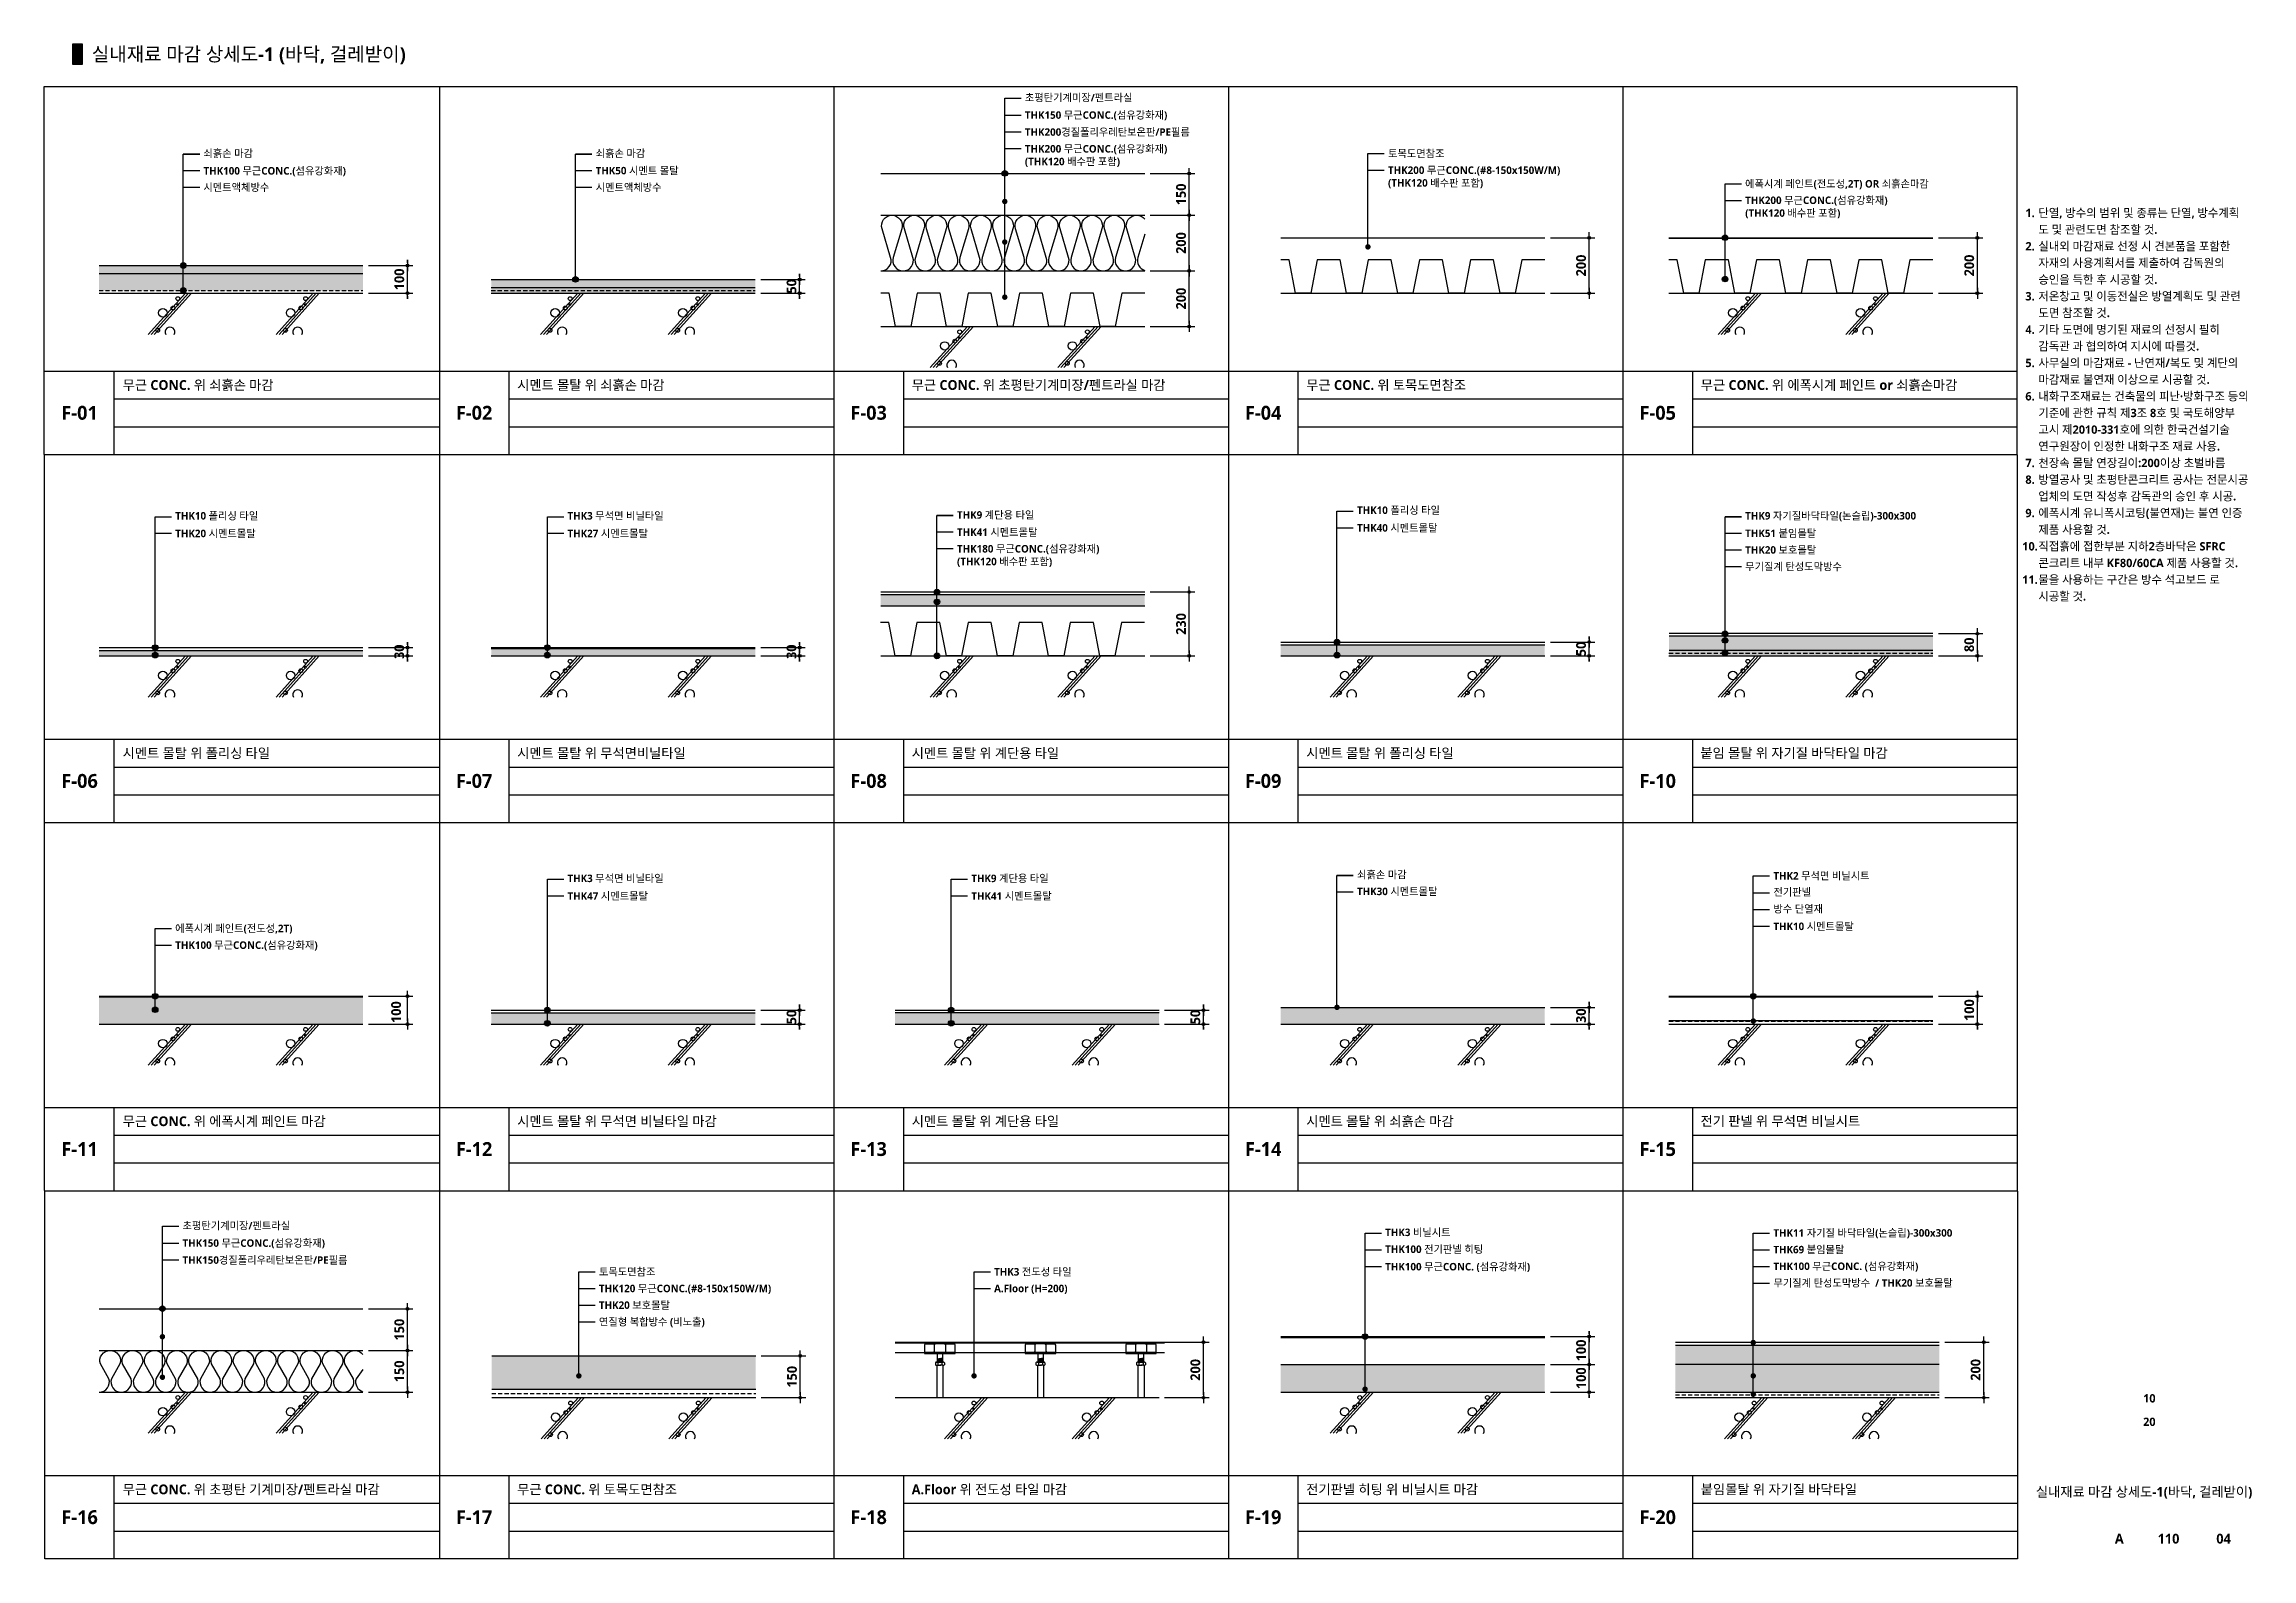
# Model space of a CAD drawing. Header units: millimetres. Extents: x 197 to 33329, y 200 to 5652.
# Drawn here: x 197 to 8143, y 200 to 5652 of the extents above; entities that cross this region are included whole.
import ezdxf
from ezdxf.enums import TextEntityAlignment as Align

# ---------------------------------------------------------------- set-up
doc = ezdxf.new("R2010")
doc.units = ezdxf.units.MM
doc.header["$LTSCALE"] = 10
doc.header["$MEASUREMENT"] = 0
doc.header["$PDSIZE"] = -10
doc.linetypes.add('HID', pattern=[2.3, 1.5, -0.8])
doc.layers.get('0').update_dxf_attribs({"linetype": 'CONTINUOUS'})
doc.layers.get('Defpoints').update_dxf_attribs({"color": 153, "linetype": 'CONTINUOUS'})
for name, color, linetype in [('A-ANNO-GRA2', 4, 'CONTINUOUS'), ('A-ANNO-TEXT1', 7, 'CONTINUOUS'), ('A-ANNO-TITL', 7, 'CONTINUOUS'), ('A-DETL-PEN4', 4, 'CONTINUOUS'), ('A-DETL-PEN7', 7, 'CONTINUOUS'), ('A-SECT-STEL', 9, 'CONTINUOUS'), ('A-ST-AXIS-DIM', 7, 'CONTINUOUS'), ('A-ST-CONC', 2, 'CONTINUOUS'), ('AX-PATT', 8, 'CONTINUOUS'), ('CF', 7, 'CONTINUOUS'), ('HAT', 8, 'CONTINUOUS'), ('HT', 8, 'CONTINUOUS')]:
    doc.layers.add(name, color=color, linetype=linetype)
doc.styles.add('2020음성 1차', font='')
doc.styles.add('SH_대대리576', font='')
doc.styles.add('SH_진천_나눔', font='')
doc.styles.get('2020음성 1차').set_extended_font_data('NanumGothic', bold=True)
doc.styles.get('SH_대대리576').set_extended_font_data('NanumGothic', bold=True)
doc.styles.get('SH_진천_나눔').set_extended_font_data('NanumGothic', bold=True)
doc.dimstyles.new('SHP 10', dxfattribs={"dimscale": 10, "dimtxt": 3.5, "dimasz": 1, "dimexe": 2, "dimexo": 2, "dimgap": 1, "dimtad": 1, "dimdec": 0, "dimzin": 0, "dimdsep": 46, "dimtxsty": 'SH_진천_나눔', "dimblk": 'DIMDOT', "dimcen": 0.09, "dimclrd": 256, "dimclre": 256, "dimclrt": 3, "dimadec": 0, "dimazin": 1, "dimtfac": 1, "dimtdec": 0, "dimtix": 1, "dimtmove": 2, "dimatfit": 0, "dimldrblk": 'DIMDOT', "dimfxl": 1, "dimtolj": 1, "dimtzin": 0, "dimlwd": -1, "dimlwe": -1, "dimarcsym": 0})

msp = doc.modelspace()

# ---------------------------------------------------------------- texts
at = {"layer": 'A-ANNO-TEXT1', "style": 'SH_대대리576'}
msp.add_text('실내재료 마감 상세도-1 (바닥, 걸레받이)', height=50, dxfattribs=at).set_placement((369.1, 5590.8))
at = {"layer": 'A-ANNO-TEXT1'}
for s, height, style, p in [('THK150 무근CONC.(섬유강화재)', 27, '2020음성 1차', (3727.3, 5396.7)), ('초평탄기계미장/펜트라실', 27, '2020음성 1차', (3727.3, 5459.5)), ('THK200경질폴리우레탄보온판/PE필름', 27, '2020음성 1차', (3727.3, 5335.5)), ('쇠흙손 마감', 27, '2020음성 1차', (770.7, 5258.7)), ('쇠흙손 마감', 27, '2020음성 1차', (2182.5, 5258.7)), ('THK200 무근CONC.(섬유강화재)', 27, '2020음성 1차', (3727.3, 5275.2)), ('(THK120 배수판 포함)', 27, '2020음성 1차', (3727.3, 5229.4)), ('토목도면참조', 27, '2020음성 1차', (5034.3, 5258.1)), ('THK100 무근CONC.(섬유강화재)', 27, '2020음성 1차', (771.1, 5195.9)), ('THK50 시멘트 몰탈', 27, '2020음성 1차', (2182.5, 5196.6)), ('THK200 무근CONC.(#8-150x150W/M)', 27, '2020음성 1차', (5034.3, 5198.1)), ('(THK120 배수판 포함)', 27, '2020음성 1차', (5034.3, 5152.4)), ('에폭시계 페인트(전도성,2T) OR 쇠흙손마감', 27, '2020음성 1차', (6319.5, 5149.2)), ('시멘트액체방수', 27, '2020음성 1차', (770.7, 5136.6)), ('시멘트액체방수', 27, '2020음성 1차', (2182.5, 5136.6)), ('THK200 무근CONC.(섬유강화재)', 27, '2020음성 1차', (6319.9, 5089.9)), ('(THK120 배수판 포함)', 27, '2020음성 1차', (6319.9, 5043.9)), ('무근 CONC. 위 쇠흙손 마감', 35, 'SH_대대리576', (480, 4425)), ('시멘트 몰탈 위 쇠흙손 마감', 35, 'SH_대대리576', (1900, 4425)), ('무근 CONC. 위 초평탄기계미장/펜트라실 마감', 35, 'SH_대대리576', (3320, 4425)), ('무근 CONC. 위 토목도면참조', 35, 'SH_대대리576', (4740, 4425)), ('무근 CONC. 위 에폭시계 페인트 or 쇠흙손마감', 35, 'SH_대대리576', (6160, 4425)), ('THK9 계단용 타일', 27, '2020음성 1차', (3483.1, 3957.4)), ('THK10 폴리싱 타일', 27, '2020음성 1차', (4922.8, 3974.3)), ('THK10 폴리싱 타일', 27, '2020음성 1차', (669.4, 3954.3)), ('THK20 시멘트몰탈 ', 27, '2020음성 1차', (669.4, 3890.7)), ('THK3 무석면 비닐타일', 27, '2020음성 1차', (2081.1, 3954.3)), ('THK27 시멘트몰탈 ', 27, '2020음성 1차', (2081.1, 3890.7)), ('THK41 시멘트몰탈 ', 27, '2020음성 1차', (3483.1, 3895.3)), ('THK40 시멘트몰탈 ', 27, '2020음성 1차', (4922.8, 3910.7)), ('THK9 자기질바닥타일(논슬립)-300x300', 27, '2020음성 1차', (6319.9, 3954.3)), ('THK51 붙임몰탈', 27, '2020음성 1차', (6319.9, 3891.4)), ('THK180 무근CONC.(섬유강화재)', 27, '2020음성 1차', (3483.1, 3835.6)), ('THK20 보호몰탈', 27, '2020음성 1차', (6319.9, 3831.4)), ('(THK120 배수판 포함)', 27, '2020음성 1차', (3483.1, 3789.6)), ('무기질계 탄성도막방수', 27, '2020음성 1차', (6319.9, 3771.4)), ('시멘트 몰탈 위 폴리싱 타일', 35, 'SH_대대리576', (480, 3100)), ('시멘트 몰탈 위 무석면비닐타일', 35, 'SH_대대리576', (1900, 3100)), ('시멘트 몰탈 위 계단용 타일', 35, 'SH_대대리576', (3320, 3100)), ('시멘트 몰탈 위 폴리싱 타일', 35, 'SH_대대리576', (4740, 3100)), ('붙임 몰탈 위 자기질 바닥타일 마감', 35, 'SH_대대리576', (6158.6, 3100.6)), ('THK3 무석면 비닐타일', 27, '2020음성 1차', (2081.1, 2649.3)), ('THK9 계단용 타일', 27, '2020음성 1차', (3534.5, 2649.3)), ('쇠흙손 마감', 27, '2020음성 1차', (4922.8, 2662.4)), ('THK2 무석면 비닐시트', 27, '2020음성 1차', (6421.3, 2658.4)), ('THK47 시멘트몰탈 ', 27, '2020음성 1차', (2081.1, 2585.7)), ('THK41 시멘트몰탈 ', 27, '2020음성 1차', (3534.5, 2585.7)), ('THK30 시멘트몰탈 ', 27, '2020음성 1차', (4922.8, 2602.4)), ('전기판넬', 27, '2020음성 1차', (6421.3, 2600.1)), ('방수 단열재', 27, '2020음성 1차', (6421.3, 2539.4)), ('에폭시계 페인트(전도성,2T)', 27, '2020음성 1차', (668.9, 2469.1)), ('THK10 시멘트몰탈 ', 27, '2020음성 1차', (6421.3, 2476.6)), ('THK100 무근CONC.(섬유강화재)', 27, '2020음성 1차', (669.4, 2409)), ('무근 CONC. 위 에폭시계 페인트 마감', 35, 'SH_대대리576', (480, 1775)), ('시멘트 몰탈 위 무석면 비닐타일 마감', 35, 'SH_대대리576', (1900, 1775)), ('시멘트 몰탈 위 계단용 타일', 35, 'SH_대대리576', (3320, 1775)), ('시멘트 몰탈 위 쇠흙손 마감', 35, 'SH_대대리576', (4740, 1775)), ('전기 판넬 위 무석면 비닐시트', 35, 'SH_대대리576', (6159.2, 1775.6)), ('THK150 무근CONC.(섬유강화재)', 27, '2020음성 1차', (695.6, 1336.6)), ('초평탄기계미장/펜트라실', 27, '2020음성 1차', (695.6, 1399.4)), ('THK3 비닐시트', 27, '2020음성 1차', (5024.2, 1375.2)), ('THK11 자기질 바닥타일(논슬립)-300x300', 27, '2020음성 1차', (6421.3, 1373.1)), ('THK150경질폴리우레탄보온판/PE필름', 27, '2020음성 1차', (695.6, 1275.4)), ('THK100 전기판넬 히팅', 27, '2020음성 1차', (5024.2, 1314.4)), ('THK69 붙임몰탈', 27, '2020음성 1차', (6421.3, 1313.1)), ('토목도면참조', 27, '2020음성 1차', (2194.3, 1233.2)), ('THK3 전도성 타일', 27, '2020음성 1차', (3616.7, 1233.2)), ('THK100 무근CONC. (섬유강화재)', 27, '2020음성 1차', (5024.2, 1251.6)), ('THK100 무근CONC. (섬유강화재)', 27, '2020음성 1차', (6421.3, 1253.1)), ('무기질계 탄성도막방수  / THK20 보호몰탈', 27, '2020음성 1차', (6421.3, 1193.1)), ('THK120 무근CONC.(#8-150x150W/M)', 27, '2020음성 1차', (2194.3, 1173.2)), ('THK20 보호몰탈', 27, '2020음성 1차', (2194.3, 1113.2)), ('A.Floor (H=200)', 27, '2020음성 1차', (3616.7, 1173.2)), ('연질형 복합방수 (비노출)', 27, '2020음성 1차', (2194.3, 1053.2)), ('무근 CONC. 위 초평탄 기계미장/펜트라실 마감', 35, 'SH_대대리576', (480, 450)), ('무근 CONC. 위 토목도면참조', 35, 'SH_대대리576', (1900, 450)), ('A.Floor 위 전도성 타일 마감', 35, 'SH_대대리576', (3320, 450)), ('전기판넬 히팅 위 비닐시트 마감', 35, 'SH_대대리576', (4740, 450)), ('붙임몰탈 위 자기질 바닥타일', 35, 'SH_대대리576', (6160, 450))]:
    msp.add_text(s, height=height, dxfattribs=dict(at, style=style)).set_placement(p, align=Align.MIDDLE_LEFT)
at = {"layer": 'A-ANNO-TEXT1', "style": 'SH_대대리576'}
for s, p in [('F-01', (325, 4325)), ('F-02', (1745, 4325)), ('F-03', (3165, 4325)), ('F-04', (4585, 4325)), ('F-05', (6005, 4325)), ('F-06', (325, 3000)), ('F-07', (1745, 3000)), ('F-08', (3165, 3000)), ('F-09', (4585, 3000)), ('F-10', (6005, 3000)), ('F-11', (325, 1675)), ('F-12', (1745, 1675)), ('F-13', (3165, 1675)), ('F-14', (4585, 1675)), ('F-15', (6005, 1675)), ('F-16', (325, 350)), ('F-17', (1745, 350)), ('F-18', (3165, 350)), ('F-19', (4585, 350)), ('F-20', (6005, 350))]:
    msp.add_text(s, height=50, dxfattribs=at).set_placement(p, align=Align.MIDDLE_CENTER)
at = {"layer": 'A-ANNO-TEXT1', "color": 1, "style": 'SH_대대리576'}
msp.add_text('11.', height=30, dxfattribs=at).set_placement((7345, 3724.4), align=Align.MIDDLE_CENTER)
for s, p in [('물을 사용하는 구간은 방수 석고보드 로 ', (7375, 3724.4)), ('시공할 것.', (7375, 3664.4))]:
    msp.add_text(s, height=30, dxfattribs=at).set_placement(p, align=Align.MIDDLE_LEFT)
at = {"layer": 'A-ANNO-TITL', "style": 'SH_대대리576'}
for s, p in [('1.', (7345, 5044.4)), ('1.', (7345, 5044.4)), ('2.', (7345, 4924.4)), ('2.', (7345, 4924.4)), ('3.', (7345, 4744.4)), ('3.', (7345, 4744.4)), ('4.', (7345, 4624.4)), ('4.', (7345, 4624.4)), ('5.', (7345, 4504.4)), ('5.', (7345, 4504.4)), ('6.', (7345, 4384.4)), ('6.', (7345, 4384.4)), ('7.', (7345, 4144.4)), ('7.', (7345, 4144.4)), ('8.', (7345, 4084.4)), ('8.', (7345, 4084.4)), ('9.', (7345, 3964.4)), ('9.', (7345, 3964.4)), ('10.', (7345, 3844.4)), ('10.', (7345, 3844.4))]:
    msp.add_text(s, height=30, dxfattribs=at).set_placement(p, align=Align.MIDDLE_CENTER)
for s, p in [('단열, 방수의 범위 및 종류는 단열, 방수계획', (7375, 5044.4)), ('도 및 관련도면 참조할 것.', (7375, 4984.4)), ('실내외 마감재료 선정 시 견본품을 포함한', (7375, 4924.4)), ('자재의 사용계획서를 제출하여 감독원의 ', (7375, 4864.4)), ('승인을 득한 후 시공할 것.', (7375, 4804.4)), ('저온창고 및 이동전실은 방열계획도 및 관련', (7375, 4744.4)), ('도면 참조할 것.', (7375, 4684.4)), ('기타 도면에 명기된 재료의 선정시 필히', (7375, 4624.4)), ('감독관 과 협의하여 지시에 따를것.', (7375, 4564.4)), ('사무실의 마감재료 - 난연재/복도 및 계단의', (7375, 4504.4)), ('마감재료 불연재 이상으로 시공할 것.', (7375, 4444.4)), ('내화구조재료는 건축물의 피난·방화구조 등의', (7375, 4384.4)), ('기준에 관한 규칙 제3조 8호 및 국토해양부', (7375, 4324.4)), ('고시 제2010-331호에 의한 한국건설기술', (7375, 4264.4)), ('연구원장이 인정한 내화구조 재료 사용.', (7375, 4204.4)), ('천장속 몰탈 연장길이:200이상 초벌바름', (7375, 4144.4)), ('방열공사 및 초평탄콘크리트 공사는 전문시공', (7375, 4084.4)), ('에폭시계 유니폭시코팅(불연재)는 불연 인증', (7375, 3964.4)), ('업체의 도면 작성후 감독관의 승인 후 시공.', (7375, 4024.4)), ('제품 사용할 것.', (7375, 3904.4)), ('직접흙에 접한부분 지하2층바닥은 SFRC', (7375, 3844.4)), ('콘크리트 내부 KF80/60CA 제품 사용할 것.', (7375, 3784.4))]:
    msp.add_text(s, height=30, dxfattribs=at).set_placement(p, align=Align.MIDDLE_LEFT)
for s, height, p in [('10', 30, (7774.5, 777.8)), ('20', 30, (7774.5, 693.3)), ('실내재료 마감 상세도-1(바닥, 걸레받이)', 35, (7755.7, 439.7)), ('A', 35, (7666.3, 272.7)), ('110', 35, (7843.4, 272.7)), ('04', 35, (8041.6, 272.7))]:
    msp.add_text(s, height=height, dxfattribs=at).set_placement(p, align=Align.MIDDLE)

# ---------------------------------------------------------------- blocks, each defined once
blk = doc.blocks.new('_Dot')
at = {"color": 0, "lineweight": -2}
blk.add_line((-0.5, 0), (-1, 0), dxfattribs=at)
at = {"color": 0, "const_width": 0.5}
blk.add_lwpolyline([(-0.25, 0, 1), (0.25, 0, 1)], format="xyb", close=True, dxfattribs=at)
blk = doc.blocks.new('2')
at = {"layer": 'HAT'}
for p, q in [((9516.6, 4296.2), (9583.7, 4370.3)), ((9522, 4296.2), (9589.1, 4370.3)), ((9527.4, 4296.2), (9594.5, 4370.3))]:
    blk.add_line(p, q, dxfattribs=at)
for centre, radius in [((9542.8, 4335.1), 7.63), ((9561.1, 4343.7), 3.41), ((9569.8, 4360.6), 3.41), ((9569.4, 4350), 1.53), ((9533.6, 4303.7), 3.41)]:
    blk.add_circle(centre, radius, dxfattribs=at)
blk.add_arc((9555.5, 4300.6), 8.7, 329.3752, 210.6248, dxfattribs=at)
blk = doc.blocks.new('DIMDOT')
at = {"color": 0}
blk.add_line((-2, 0), (2, 0), dxfattribs=at)
for radius in [0.5, 0.25]:
    blk.add_circle((0, 0), radius, dxfattribs=at)
blk = doc.blocks.new('*D424')
at = {"layer": 'A-ST-AXIS-DIM'}
for p, q in [((7038.5, 980.2), (7198.5, 980.2)), ((7178.5, 790.2), (7178.5, 970.2)), ((7038.5, 780.2), (7198.5, 780.2))]:
    blk.add_line(p, q, dxfattribs=at)
at = {"layer": 'Defpoints', "color": 0}
for p in [(7018.5, 980.2), (7178.5, 980.2), (7018.5, 780.2)]:
    blk.add_point(p, dxfattribs=at)
at = {"layer": 'A-ST-AXIS-DIM', "linetype": 'ByBlock', "xscale": 10, "yscale": 10, "zscale": 10}
for p, rotation in [((7178.5, 980.2), 90), ((7178.5, 780.2), 270)]:
    blk.add_blockref('DIMDOT', p, dxfattribs=dict(at, rotation=rotation))
at = {"layer": 'A-ST-AXIS-DIM', "color": 3, "insert": (7149.2, 880.2), "char_height": 35, "attachment_point": 5, "rotation": 90, "style": 'SH_진천_나눔'}
blk.add_mtext('\\A1;200', dxfattribs=at)
blk = doc.blocks.new('*D425')
at = {"layer": 'A-ST-AXIS-DIM'}
for p, q in [((5618.5, 1000), (5778.5, 1000)), ((5758.5, 1010), (5758.5, 1020)), ((5758.5, 900), (5758.5, 1000)), ((5618.5, 900), (5778.5, 900)), ((5758.5, 890), (5758.5, 880))]:
    blk.add_line(p, q, dxfattribs=at)
at = {"layer": 'Defpoints', "color": 0}
for p in [(5598.5, 1000), (5758.5, 1000), (5598.5, 900)]:
    blk.add_point(p, dxfattribs=at)
at = {"layer": 'A-ST-AXIS-DIM', "linetype": 'ByBlock', "xscale": 10, "yscale": 10, "zscale": 10}
for p, rotation in [((5758.5, 1000), 270), ((5758.5, 900), 90)]:
    blk.add_blockref('DIMDOT', p, dxfattribs=dict(at, rotation=rotation))
at = {"layer": 'A-ST-AXIS-DIM', "color": 3, "insert": (5729.3, 950), "char_height": 35, "attachment_point": 5, "rotation": 90, "style": 'SH_진천_나눔'}
blk.add_mtext('\\A1;100', dxfattribs=at)
blk = doc.blocks.new('*D426')
at = {"layer": 'A-ST-AXIS-DIM'}
for p, q in [((5618.5, 900), (5778.5, 900)), ((5758.5, 910), (5758.5, 920)), ((5758.5, 800), (5758.5, 900)), ((5618.5, 800), (5778.5, 800)), ((5758.5, 790), (5758.5, 780))]:
    blk.add_line(p, q, dxfattribs=at)
at = {"layer": 'Defpoints', "color": 0}
for p in [(5598.5, 900), (5758.5, 900), (5598.5, 800)]:
    blk.add_point(p, dxfattribs=at)
at = {"layer": 'A-ST-AXIS-DIM', "linetype": 'ByBlock', "xscale": 10, "yscale": 10, "zscale": 10}
for p, rotation in [((5758.5, 900), 270), ((5758.5, 800), 90)]:
    blk.add_blockref('DIMDOT', p, dxfattribs=dict(at, rotation=rotation))
at = {"layer": 'A-ST-AXIS-DIM', "color": 3, "insert": (5729.3, 850), "char_height": 35, "attachment_point": 5, "rotation": 90, "style": 'SH_진천_나눔'}
blk.add_mtext('\\A1;100', dxfattribs=at)
blk = doc.blocks.new('*D427')
at = {"layer": 'A-ST-AXIS-DIM'}
for p, q in [((4230.2, 980.2), (4390.2, 980.2)), ((4370.2, 790.2), (4370.2, 970.2)), ((4230.2, 780.2), (4390.2, 780.2))]:
    blk.add_line(p, q, dxfattribs=at)
at = {"layer": 'Defpoints', "color": 0}
for p in [(4210.2, 980.2), (4370.2, 980.2), (4210.2, 780.2)]:
    blk.add_point(p, dxfattribs=at)
at = {"layer": 'A-ST-AXIS-DIM', "linetype": 'ByBlock', "xscale": 10, "yscale": 10, "zscale": 10}
for p, rotation in [((4370.2, 980.2), 90), ((4370.2, 780.2), 270)]:
    blk.add_blockref('DIMDOT', p, dxfattribs=dict(at, rotation=rotation))
at = {"layer": 'A-ST-AXIS-DIM', "color": 3, "insert": (4340.9, 880.2), "char_height": 35, "attachment_point": 5, "rotation": 90, "style": 'SH_진천_나눔'}
blk.add_mtext('\\A1;200', dxfattribs=at)
blk = doc.blocks.new('*D428')
at = {"layer": 'A-ST-AXIS-DIM'}
for p, q in [((2778.5, 930.2), (2938.5, 930.2)), ((2918.5, 790.2), (2918.5, 920.2)), ((2778.5, 780.2), (2938.5, 780.2))]:
    blk.add_line(p, q, dxfattribs=at)
at = {"layer": 'Defpoints', "color": 0}
for p in [(2758.5, 930.2), (2918.5, 930.2), (2758.5, 780.2)]:
    blk.add_point(p, dxfattribs=at)
at = {"layer": 'A-ST-AXIS-DIM', "linetype": 'ByBlock', "xscale": 10, "yscale": 10, "zscale": 10}
for p, rotation in [((2918.5, 930.2), 90), ((2918.5, 780.2), 270)]:
    blk.add_blockref('DIMDOT', p, dxfattribs=dict(at, rotation=rotation))
at = {"layer": 'A-ST-AXIS-DIM', "color": 3, "insert": (2889.2, 855.2), "char_height": 35, "attachment_point": 5, "rotation": 90, "style": 'SH_진천_나눔'}
blk.add_mtext('\\A1;150', dxfattribs=at)
blk = doc.blocks.new('*D429')
at = {"layer": 'A-ST-AXIS-DIM'}
for p, q in [((1365, 1100), (1525, 1100)), ((1505, 960), (1505, 1090)), ((1365, 950), (1525, 950))]:
    blk.add_line(p, q, dxfattribs=at)
at = {"layer": 'Defpoints', "color": 0}
for p in [(1345, 1100), (1505, 1100), (1345, 950)]:
    blk.add_point(p, dxfattribs=at)
at = {"layer": 'A-ST-AXIS-DIM', "linetype": 'ByBlock', "xscale": 10, "yscale": 10, "zscale": 10}
for p, rotation in [((1505, 1100), 90), ((1505, 950), 270)]:
    blk.add_blockref('DIMDOT', p, dxfattribs=dict(at, rotation=rotation))
at = {"layer": 'A-ST-AXIS-DIM', "color": 3, "insert": (1475.8, 1025), "char_height": 35, "attachment_point": 5, "rotation": 90, "style": 'SH_진천_나눔'}
blk.add_mtext('\\A1;150', dxfattribs=at)
blk = doc.blocks.new('*D430')
at = {"layer": 'A-ST-AXIS-DIM'}
for p, q in [((1365, 950), (1525, 950)), ((1505, 810), (1505, 940)), ((1365, 800), (1525, 800))]:
    blk.add_line(p, q, dxfattribs=at)
at = {"layer": 'Defpoints', "color": 0}
for p in [(1345, 950), (1505, 950), (1345, 800)]:
    blk.add_point(p, dxfattribs=at)
at = {"layer": 'A-ST-AXIS-DIM', "linetype": 'ByBlock', "xscale": 10, "yscale": 10, "zscale": 10}
for p, rotation in [((1505, 950), 90), ((1505, 800), 270)]:
    blk.add_blockref('DIMDOT', p, dxfattribs=dict(at, rotation=rotation))
at = {"layer": 'A-ST-AXIS-DIM', "color": 3, "insert": (1475.8, 875), "char_height": 35, "attachment_point": 5, "rotation": 90, "style": 'SH_진천_나눔'}
blk.add_mtext('\\A1;150', dxfattribs=at)
blk = doc.blocks.new('*D431')
at = {"layer": 'A-ST-AXIS-DIM'}
for p, q in [((7015.5, 2225), (7175.5, 2225)), ((7155.5, 2235), (7155.5, 2245)), ((7155.5, 2125), (7155.5, 2225)), ((7015.5, 2125), (7175.5, 2125)), ((7155.5, 2115), (7155.5, 2105))]:
    blk.add_line(p, q, dxfattribs=at)
at = {"layer": 'Defpoints', "color": 0}
for p in [(6995.5, 2225), (7155.5, 2225), (6995.5, 2125)]:
    blk.add_point(p, dxfattribs=at)
at = {"layer": 'A-ST-AXIS-DIM', "linetype": 'ByBlock', "xscale": 10, "yscale": 10, "zscale": 10}
for p, rotation in [((7155.5, 2225), 270), ((7155.5, 2125), 90)]:
    blk.add_blockref('DIMDOT', p, dxfattribs=dict(at, rotation=rotation))
at = {"layer": 'A-ST-AXIS-DIM', "color": 3, "insert": (7126.3, 2175), "char_height": 35, "attachment_point": 5, "rotation": 90, "style": 'SH_진천_나눔'}
blk.add_mtext('\\A1;100', dxfattribs=at)
blk = doc.blocks.new('*D432')
at = {"layer": 'A-ST-AXIS-DIM'}
for p, q in [((5618.5, 2185), (5778.5, 2185)), ((5758.5, 2195), (5758.5, 2205)), ((5758.5, 2125), (5758.5, 2185)), ((5618.5, 2125), (5778.5, 2125)), ((5758.5, 2115), (5758.5, 2105))]:
    blk.add_line(p, q, dxfattribs=at)
at = {"layer": 'Defpoints', "color": 0}
for p in [(5598.5, 2185), (5758.5, 2185), (5598.5, 2125)]:
    blk.add_point(p, dxfattribs=at)
at = {"layer": 'A-ST-AXIS-DIM', "linetype": 'ByBlock', "xscale": 10, "yscale": 10, "zscale": 10}
for p, rotation in [((5758.5, 2185), 270), ((5758.5, 2125), 90)]:
    blk.add_blockref('DIMDOT', p, dxfattribs=dict(at, rotation=rotation))
at = {"layer": 'A-ST-AXIS-DIM', "color": 3, "insert": (5729.2, 2155), "char_height": 35, "attachment_point": 5, "rotation": 90, "style": 'SH_진천_나눔'}
blk.add_mtext('\\A1;30', dxfattribs=at)
blk = doc.blocks.new('*D433')
at = {"layer": 'A-ST-AXIS-DIM'}
for p, q in [((4230.2, 2175), (4390.2, 2175)), ((4370.2, 2185), (4370.2, 2195)), ((4370.2, 2125), (4370.2, 2175)), ((4230.2, 2125), (4390.2, 2125)), ((4370.2, 2115), (4370.2, 2105))]:
    blk.add_line(p, q, dxfattribs=at)
at = {"layer": 'Defpoints', "color": 0}
for p in [(4210.2, 2175), (4370.2, 2175), (4210.2, 2125)]:
    blk.add_point(p, dxfattribs=at)
at = {"layer": 'A-ST-AXIS-DIM', "linetype": 'ByBlock', "xscale": 10, "yscale": 10, "zscale": 10}
for p, rotation in [((4370.2, 2175), 270), ((4370.2, 2125), 90)]:
    blk.add_blockref('DIMDOT', p, dxfattribs=dict(at, rotation=rotation))
at = {"layer": 'A-ST-AXIS-DIM', "color": 3, "insert": (4340.9, 2150), "char_height": 35, "attachment_point": 5, "rotation": 90, "style": 'SH_진천_나눔'}
blk.add_mtext('\\A1;50', dxfattribs=at)
blk = doc.blocks.new('*D434')
at = {"layer": 'A-ST-AXIS-DIM'}
for p, q in [((5618.5, 4955.1), (5778.5, 4955.1)), ((5758.5, 4765.1), (5758.5, 4945.1)), ((5618.5, 4755.1), (5778.5, 4755.1))]:
    blk.add_line(p, q, dxfattribs=at)
at = {"layer": 'Defpoints', "color": 0}
for p in [(5598.5, 4955.1), (5758.5, 4955.1), (5598.5, 4755.1)]:
    blk.add_point(p, dxfattribs=at)
at = {"layer": 'A-ST-AXIS-DIM', "linetype": 'ByBlock', "xscale": 10, "yscale": 10, "zscale": 10}
for p, rotation in [((5758.5, 4955.1), 90), ((5758.5, 4755.1), 270)]:
    blk.add_blockref('DIMDOT', p, dxfattribs=dict(at, rotation=rotation))
at = {"layer": 'A-ST-AXIS-DIM', "color": 3, "insert": (5729.2, 4855.1), "char_height": 35, "attachment_point": 5, "rotation": 90, "style": 'SH_진천_나눔'}
blk.add_mtext('\\A1;200', dxfattribs=at)
blk = doc.blocks.new('*D435')
at = {"layer": 'A-ST-AXIS-DIM'}
for p, q in [((2776.7, 2175), (2936.7, 2175)), ((2916.7, 2185), (2916.7, 2195)), ((2916.7, 2125), (2916.7, 2175)), ((2776.7, 2125), (2936.7, 2125)), ((2916.7, 2115), (2916.7, 2105))]:
    blk.add_line(p, q, dxfattribs=at)
at = {"layer": 'Defpoints', "color": 0}
for p in [(2756.7, 2175), (2916.7, 2175), (2756.7, 2125)]:
    blk.add_point(p, dxfattribs=at)
at = {"layer": 'A-ST-AXIS-DIM', "linetype": 'ByBlock', "xscale": 10, "yscale": 10, "zscale": 10}
for p, rotation in [((2916.7, 2175), 270), ((2916.7, 2125), 90)]:
    blk.add_blockref('DIMDOT', p, dxfattribs=dict(at, rotation=rotation))
at = {"layer": 'A-ST-AXIS-DIM', "color": 3, "insert": (2887.5, 2150), "char_height": 35, "attachment_point": 5, "rotation": 90, "style": 'SH_진천_나눔'}
blk.add_mtext('\\A1;50', dxfattribs=at)
blk = doc.blocks.new('*D436')
at = {"layer": 'A-ST-AXIS-DIM'}
for p, q in [((1365, 2225), (1525, 2225)), ((1505, 2135), (1505, 2215)), ((1365, 2125), (1525, 2125))]:
    blk.add_line(p, q, dxfattribs=at)
at = {"layer": 'Defpoints', "color": 0}
for p in [(1345, 2225), (1505, 2225), (1345, 2125)]:
    blk.add_point(p, dxfattribs=at)
at = {"layer": 'A-ST-AXIS-DIM', "linetype": 'ByBlock', "xscale": 10, "yscale": 10, "zscale": 10}
for p, rotation in [((1505, 2225), 90), ((1505, 2125), 270)]:
    blk.add_blockref('DIMDOT', p, dxfattribs=dict(at, rotation=rotation))
at = {"layer": 'A-ST-AXIS-DIM', "color": 3, "insert": (1464.4, 2167.8), "char_height": 35, "attachment_point": 5, "rotation": 90, "style": 'SH_진천_나눔'}
blk.add_mtext('\\A1;100', dxfattribs=at)
blk = doc.blocks.new('*D437')
at = {"layer": 'A-ST-AXIS-DIM'}
for p, q in [((7015.5, 3530), (7175.5, 3530)), ((7155.5, 3460), (7155.5, 3520)), ((7015.5, 3450), (7175.5, 3450))]:
    blk.add_line(p, q, dxfattribs=at)
at = {"layer": 'Defpoints', "color": 0}
for p in [(6995.5, 3530), (7155.5, 3530), (6995.5, 3450)]:
    blk.add_point(p, dxfattribs=at)
at = {"layer": 'A-ST-AXIS-DIM', "linetype": 'ByBlock', "xscale": 10, "yscale": 10, "zscale": 10}
for p, rotation in [((7155.5, 3530), 90), ((7155.5, 3450), 270)]:
    blk.add_blockref('DIMDOT', p, dxfattribs=dict(at, rotation=rotation))
at = {"layer": 'A-ST-AXIS-DIM', "color": 3, "insert": (7126.2, 3490), "char_height": 35, "attachment_point": 5, "rotation": 90, "style": 'SH_진천_나눔'}
blk.add_mtext('\\A1;80', dxfattribs=at)
blk = doc.blocks.new('*D438')
at = {"layer": 'A-ST-AXIS-DIM'}
for p, q in [((5618.5, 3500), (5778.5, 3500)), ((5758.5, 3510), (5758.5, 3520)), ((5758.5, 3450), (5758.5, 3500)), ((5618.5, 3450), (5778.5, 3450)), ((5758.5, 3440), (5758.5, 3430))]:
    blk.add_line(p, q, dxfattribs=at)
at = {"layer": 'Defpoints', "color": 0}
for p in [(5598.5, 3500), (5758.5, 3500), (5598.5, 3450)]:
    blk.add_point(p, dxfattribs=at)
at = {"layer": 'A-ST-AXIS-DIM', "linetype": 'ByBlock', "xscale": 10, "yscale": 10, "zscale": 10}
for p, rotation in [((5758.5, 3500), 270), ((5758.5, 3450), 90)]:
    blk.add_blockref('DIMDOT', p, dxfattribs=dict(at, rotation=rotation))
at = {"layer": 'A-ST-AXIS-DIM', "color": 3, "insert": (5729.2, 3475), "char_height": 35, "attachment_point": 5, "rotation": 90, "style": 'SH_진천_나눔'}
blk.add_mtext('\\A1;50', dxfattribs=at)
blk = doc.blocks.new('*D439')
at = {"layer": 'A-ST-AXIS-DIM'}
for p, q in [((4178.8, 3680), (4338.8, 3680)), ((4318.8, 3460), (4318.8, 3670)), ((4178.8, 3450), (4338.8, 3450))]:
    blk.add_line(p, q, dxfattribs=at)
at = {"layer": 'Defpoints', "color": 0}
for p in [(4158.8, 3680), (4318.8, 3680), (4158.8, 3450)]:
    blk.add_point(p, dxfattribs=at)
at = {"layer": 'A-ST-AXIS-DIM', "linetype": 'ByBlock', "xscale": 10, "yscale": 10, "zscale": 10}
for p, rotation in [((4318.8, 3680), 90), ((4318.8, 3450), 270)]:
    blk.add_blockref('DIMDOT', p, dxfattribs=dict(at, rotation=rotation))
at = {"layer": 'A-ST-AXIS-DIM', "color": 3, "insert": (4289.5, 3565), "char_height": 35, "attachment_point": 5, "rotation": 90, "style": 'SH_진천_나눔'}
blk.add_mtext('\\A1;230', dxfattribs=at)
blk = doc.blocks.new('*D440')
at = {"layer": 'A-ST-AXIS-DIM'}
for p, q in [((2916.7, 3490), (2916.7, 3500)), ((2776.7, 3480), (2936.7, 3480)), ((2776.7, 3450), (2936.7, 3450)), ((2916.7, 3450), (2916.7, 3480)), ((2916.7, 3440), (2916.7, 3430))]:
    blk.add_line(p, q, dxfattribs=at)
at = {"layer": 'Defpoints', "color": 0}
for p in [(2756.7, 3480), (2756.7, 3450), (2916.7, 3480)]:
    blk.add_point(p, dxfattribs=at)
at = {"layer": 'A-ST-AXIS-DIM', "linetype": 'ByBlock', "xscale": 10, "yscale": 10, "zscale": 10}
for p, rotation in [((2916.7, 3480), 270), ((2916.7, 3450), 90)]:
    blk.add_blockref('DIMDOT', p, dxfattribs=dict(at, rotation=rotation))
at = {"layer": 'A-ST-AXIS-DIM', "color": 3, "insert": (2887.4, 3465), "char_height": 35, "attachment_point": 5, "rotation": 90, "style": 'SH_진천_나눔'}
blk.add_mtext('\\A1;30', dxfattribs=at)
blk = doc.blocks.new('*D441')
at = {"layer": 'A-ST-AXIS-DIM'}
for p, q in [((1505, 3490), (1505, 3500)), ((1365, 3480), (1525, 3480)), ((1365, 3450), (1525, 3450)), ((1505, 3450), (1505, 3480)), ((1505, 3440), (1505, 3430))]:
    blk.add_line(p, q, dxfattribs=at)
at = {"layer": 'Defpoints', "color": 0}
for p in [(1345, 3480), (1345, 3450), (1505, 3480)]:
    blk.add_point(p, dxfattribs=at)
at = {"layer": 'A-ST-AXIS-DIM', "linetype": 'ByBlock', "xscale": 10, "yscale": 10, "zscale": 10}
for p, rotation in [((1505, 3480), 270), ((1505, 3450), 90)]:
    blk.add_blockref('DIMDOT', p, dxfattribs=dict(at, rotation=rotation))
at = {"layer": 'A-ST-AXIS-DIM', "color": 3, "insert": (1475.7, 3465), "char_height": 35, "attachment_point": 5, "rotation": 90, "style": 'SH_진천_나눔'}
blk.add_mtext('\\A1;30', dxfattribs=at)
blk = doc.blocks.new('*D442')
at = {"layer": 'A-ST-AXIS-DIM'}
for p, q in [((7015.5, 4955.1), (7175.5, 4955.1)), ((7155.5, 4765.1), (7155.5, 4945.1)), ((7015.5, 4755.1), (7175.5, 4755.1))]:
    blk.add_line(p, q, dxfattribs=at)
at = {"layer": 'Defpoints', "color": 0}
for p in [(6995.5, 4955.1), (7155.5, 4955.1), (6995.5, 4755.1)]:
    blk.add_point(p, dxfattribs=at)
at = {"layer": 'A-ST-AXIS-DIM', "linetype": 'ByBlock', "xscale": 10, "yscale": 10, "zscale": 10}
for p, rotation in [((7155.5, 4955.1), 90), ((7155.5, 4755.1), 270)]:
    blk.add_blockref('DIMDOT', p, dxfattribs=dict(at, rotation=rotation))
at = {"layer": 'A-ST-AXIS-DIM', "color": 3, "insert": (7126.3, 4855.1), "char_height": 35, "attachment_point": 5, "rotation": 90, "style": 'SH_진천_나눔'}
blk.add_mtext('\\A1;200', dxfattribs=at)
blk = doc.blocks.new('*D443')
at = {"layer": 'A-ST-AXIS-DIM'}
for p, q in [((4178.8, 5186), (4338.8, 5186)), ((4318.8, 5046), (4318.8, 5176)), ((4178.8, 5036), (4338.8, 5036))]:
    blk.add_line(p, q, dxfattribs=at)
at = {"layer": 'Defpoints', "color": 0}
for p in [(4158.8, 5186), (4318.8, 5186), (4158.8, 5036)]:
    blk.add_point(p, dxfattribs=at)
at = {"layer": 'A-ST-AXIS-DIM', "linetype": 'ByBlock', "xscale": 10, "yscale": 10, "zscale": 10}
for p, rotation in [((4318.8, 5186), 90), ((4318.8, 5036), 270)]:
    blk.add_blockref('DIMDOT', p, dxfattribs=dict(at, rotation=rotation))
at = {"layer": 'A-ST-AXIS-DIM', "color": 3, "insert": (4289.5, 5111), "char_height": 35, "attachment_point": 5, "rotation": 90, "style": 'SH_진천_나눔'}
blk.add_mtext('\\A1;150', dxfattribs=at)
blk = doc.blocks.new('*D444')
at = {"layer": 'A-ST-AXIS-DIM'}
for p, q in [((4178.8, 5036), (4338.8, 5036)), ((4318.8, 4846), (4318.8, 5026)), ((4178.8, 4836), (4338.8, 4836))]:
    blk.add_line(p, q, dxfattribs=at)
at = {"layer": 'Defpoints', "color": 0}
for p in [(4158.8, 5036), (4318.8, 5036), (4158.8, 4836)]:
    blk.add_point(p, dxfattribs=at)
at = {"layer": 'A-ST-AXIS-DIM', "linetype": 'ByBlock', "xscale": 10, "yscale": 10, "zscale": 10}
for p, rotation in [((4318.8, 5036), 90), ((4318.8, 4836), 270)]:
    blk.add_blockref('DIMDOT', p, dxfattribs=dict(at, rotation=rotation))
at = {"layer": 'A-ST-AXIS-DIM', "color": 3, "insert": (4289.5, 4936), "char_height": 35, "attachment_point": 5, "rotation": 90, "style": 'SH_진천_나눔'}
blk.add_mtext('\\A1;200', dxfattribs=at)
blk = doc.blocks.new('*D445')
at = {"layer": 'A-ST-AXIS-DIM'}
for p, q in [((4178.8, 4836), (4338.8, 4836)), ((4318.8, 4646), (4318.8, 4826)), ((4178.8, 4636), (4338.8, 4636))]:
    blk.add_line(p, q, dxfattribs=at)
at = {"layer": 'Defpoints', "color": 0}
for p in [(4158.8, 4836), (4318.8, 4836), (4158.8, 4636)]:
    blk.add_point(p, dxfattribs=at)
at = {"layer": 'A-ST-AXIS-DIM', "linetype": 'ByBlock', "xscale": 10, "yscale": 10, "zscale": 10}
for p, rotation in [((4318.8, 4836), 90), ((4318.8, 4636), 270)]:
    blk.add_blockref('DIMDOT', p, dxfattribs=dict(at, rotation=rotation))
at = {"layer": 'A-ST-AXIS-DIM', "color": 3, "insert": (4289.5, 4736), "char_height": 35, "attachment_point": 5, "rotation": 90, "style": 'SH_진천_나눔'}
blk.add_mtext('\\A1;200', dxfattribs=at)
blk = doc.blocks.new('*D446')
at = {"layer": 'A-ST-AXIS-DIM'}
for p, q in [((2776.7, 4805.1), (2936.7, 4805.1)), ((2916.7, 4815.1), (2916.7, 4825.1)), ((2916.7, 4755.1), (2916.7, 4805.1)), ((2776.7, 4755.1), (2936.7, 4755.1)), ((2916.7, 4745.1), (2916.7, 4735.1))]:
    blk.add_line(p, q, dxfattribs=at)
at = {"layer": 'Defpoints', "color": 0}
for p in [(2756.7, 4805.1), (2916.7, 4805.1), (2756.7, 4755.1)]:
    blk.add_point(p, dxfattribs=at)
at = {"layer": 'A-ST-AXIS-DIM', "linetype": 'ByBlock', "xscale": 10, "yscale": 10, "zscale": 10}
for p, rotation in [((2916.7, 4805.1), 270), ((2916.7, 4755.1), 90)]:
    blk.add_blockref('DIMDOT', p, dxfattribs=dict(at, rotation=rotation))
at = {"layer": 'A-ST-AXIS-DIM', "color": 3, "insert": (2887.5, 4780.1), "char_height": 35, "attachment_point": 5, "rotation": 90, "style": 'SH_진천_나눔'}
blk.add_mtext('\\A1;50', dxfattribs=at)
blk = doc.blocks.new('*D447')
at = {"layer": 'A-ST-AXIS-DIM'}
for p, q in [((1365, 4855.1), (1525, 4855.1)), ((1505, 4865.1), (1505, 4875.1)), ((1505, 4755.1), (1505, 4855.1)), ((1365, 4755.1), (1525, 4755.1)), ((1505, 4745.1), (1505, 4735.1))]:
    blk.add_line(p, q, dxfattribs=at)
at = {"layer": 'Defpoints', "color": 0}
for p in [(1345, 4855.1), (1505, 4855.1), (1345, 4755.1)]:
    blk.add_point(p, dxfattribs=at)
at = {"layer": 'A-ST-AXIS-DIM', "linetype": 'ByBlock', "xscale": 10, "yscale": 10, "zscale": 10}
for p, rotation in [((1505, 4855.1), 270), ((1505, 4755.1), 90)]:
    blk.add_blockref('DIMDOT', p, dxfattribs=dict(at, rotation=rotation))
at = {"layer": 'A-ST-AXIS-DIM', "color": 3, "insert": (1475.8, 4805.1), "char_height": 35, "attachment_point": 5, "rotation": 90, "style": 'SH_진천_나눔'}
blk.add_mtext('\\A1;100', dxfattribs=at)

# ---------------------------------------------------------------- dimensions: what is measured, and where the dimension line sits
at = {"layer": 'A-ST-AXIS-DIM'}
for base, p1, p2, picture, middle in [((4318.8, 5186), (4158.8, 5036), (4158.8, 5186), '*D443', (4289.5, 5111)), ((4318.8, 5036), (4158.8, 4836), (4158.8, 5036), '*D444', (4289.5, 4936)), ((5758.5, 4955.1), (5598.5, 4755.1), (5598.5, 4955.1), '*D434', (5729.2, 4855.1)), ((7155.5, 4955.1), (6995.5, 4755.1), (6995.5, 4955.1), '*D442', (7126.3, 4855.1)), ((1505, 4855.1), (1345, 4755.1), (1345, 4855.1), '*D447', (1475.8, 4805.1)), ((4318.8, 4836), (4158.8, 4636), (4158.8, 4836), '*D445', (4289.5, 4736)), ((2916.7, 4805.1), (2756.7, 4755.1), (2756.7, 4805.1), '*D446', (2887.5, 4780.1)), ((4318.8, 3680), (4158.8, 3450), (4158.8, 3680), '*D439', (4289.5, 3565)), ((1505, 3480), (1345, 3450), (1345, 3480), '*D441', (1475.7, 3465)), ((2916.7, 3480), (2756.7, 3450), (2756.7, 3480), '*D440', (2887.4, 3465)), ((5758.5, 3500), (5598.5, 3450), (5598.5, 3500), '*D438', (5729.2, 3475)), ((7155.5, 3530), (6995.5, 3450), (6995.5, 3530), '*D437', (7126.2, 3490)), ((7155.5, 2225), (6995.5, 2125), (6995.5, 2225), '*D431', (7126.3, 2175)), ((2916.7, 2175), (2756.7, 2125), (2756.7, 2175), '*D435', (2887.5, 2150)), ((4370.2, 2175), (4210.2, 2125), (4210.2, 2175), '*D433', (4340.9, 2150)), ((1505, 1100), (1345, 950), (1345, 1100), '*D429', (1475.8, 1025)), ((1505, 950), (1345, 800), (1345, 950), '*D430', (1475.8, 875)), ((4370.2, 980.2), (4210.2, 780.2), (4210.2, 980.2), '*D427', (4340.9, 880.2)), ((5758.5, 1000), (5598.5, 900), (5598.5, 1000), '*D425', (5729.3, 950)), ((7178.5, 980.2), (7018.5, 780.2), (7018.5, 980.2), '*D424', (7149.2, 880.2)), ((2918.5, 930.2), (2758.5, 780.2), (2758.5, 930.2), '*D428', (2889.2, 855.2)), ((5758.5, 900), (5598.5, 800), (5598.5, 900), '*D426', (5729.3, 850))]:
    dim = msp.add_linear_dim(base=base, p1=p1, p2=p2, angle=90, dimstyle='SHP 10', override={"dimtxsty": 'SH_진천_나눔', "dimldrblk": 'DIMDOT'}, dxfattribs=at)
    dim.commit()
    dim.dimension.update_dxf_attribs({"geometry": picture, "text_midpoint": middle})
dim = msp.add_linear_dim(base=(1505, 2225), p1=(1345, 2125), p2=(1345, 2225), angle=90, dimstyle='SHP 10', override={"dimtxsty": 'SH_진천_나눔', "dimldrblk": 'DIMDOT'}, dxfattribs=at)
dim.commit()
dim.dimension.update_dxf_attribs({"geometry": '*D436', "text_midpoint": (1464.4, 2167.8), "dimtype": 160})
dim = msp.add_linear_dim(base=(5758.5, 2185), p1=(5598.5, 2125), p2=(5598.5, 2185), angle=90, text='30', dimstyle='SHP 10', override={"dimtxsty": 'SH_진천_나눔', "dimldrblk": 'DIMDOT'}, dxfattribs=at)
dim.commit()
dim.dimension.update_dxf_attribs({"geometry": '*D432', "text_midpoint": (5729.2, 2155)})

# ---------------------------------------------------------------- hatches: boundary and pattern name
at = {"layer": 'A-ANNO-TEXT1'}
h = msp.add_hatch(color=256, dxfattribs=at)
h.dxf.hatch_style = 1
h.paths.add_polyline_path([(336, 5651.8), (300, 5651.8), (300, 5579.8), (336, 5579.8)])
h = msp.add_hatch(color=256, dxfattribs=at)
h.dxf.hatch_style = 1
edge = h.paths.add_edge_path()
edge.add_arc((3655, 5186.6), 10, 0, 360)
h = msp.add_hatch(color=256, dxfattribs=at)
h.dxf.hatch_style = 1
edge = h.paths.add_edge_path()
edge.add_arc((6247.5, 4955.1), 10, 0, 360)
h = msp.add_hatch(color=256, dxfattribs=at)
h.dxf.hatch_style = 1
edge = h.paths.add_edge_path()
edge.add_arc((698.4, 4855.1), 10, 0, 360)
h = msp.add_hatch(color=256, dxfattribs=at)
h.dxf.hatch_style = 1
edge = h.paths.add_edge_path()
edge.add_arc((698.4, 4765.1), 10, 0, 360)
h = msp.add_hatch(color=256, dxfattribs=at)
h.dxf.hatch_style = 1
edge = h.paths.add_edge_path()
edge.add_arc((2110.1, 4805.1), 10, 0, 360)
h = msp.add_hatch(color=256, dxfattribs=at)
h.dxf.hatch_style = 1
edge = h.paths.add_edge_path()
edge.add_arc((6247.5, 4806.4), 10, 0, 360)
h = msp.add_hatch(color=256, dxfattribs=at)
h.dxf.hatch_style = 1
edge = h.paths.add_edge_path()
edge.add_arc((3410.8, 3679.8), 10, 0, 360)
h = msp.add_hatch(color=256, dxfattribs=at)
h.dxf.hatch_style = 1
edge = h.paths.add_edge_path()
edge.add_arc((3410.8, 3644.3), 10, 0, 360)
h = msp.add_hatch(color=256, dxfattribs=at)
h.dxf.hatch_style = 1
edge = h.paths.add_edge_path()
edge.add_arc((4850.5, 3499.8), 10, 0, 360)
h = msp.add_hatch(color=256, dxfattribs=at)
h.dxf.hatch_style = 1
edge = h.paths.add_edge_path()
edge.add_arc((6247.5, 3529.3), 10, 0, 360)
h = msp.add_hatch(color=256, dxfattribs=at)
h.dxf.hatch_style = 1
edge = h.paths.add_edge_path()
edge.add_arc((6247.5, 3505.8), 10, 0, 360)
h = msp.add_hatch(color=256, dxfattribs=at)
h.dxf.hatch_style = 1
edge = h.paths.add_edge_path()
edge.add_arc((597, 3479.8), 10, 0, 360)
h = msp.add_hatch(color=256, dxfattribs=at)
h.dxf.hatch_style = 1
edge = h.paths.add_edge_path()
edge.add_arc((597, 3452.8), 10, 0, 360)
h = msp.add_hatch(color=256, dxfattribs=at)
h.dxf.hatch_style = 1
edge = h.paths.add_edge_path()
edge.add_arc((2008.7, 3479.8), 10, 0, 360)
h = msp.add_hatch(color=256, dxfattribs=at)
h.dxf.hatch_style = 1
edge = h.paths.add_edge_path()
edge.add_arc((2008.7, 3452.8), 10, 0, 360)
h = msp.add_hatch(color=256, dxfattribs=at)
h.dxf.hatch_style = 1
edge = h.paths.add_edge_path()
edge.add_arc((3410.8, 3450), 10, 0, 360)
h = msp.add_hatch(color=256, dxfattribs=at)
h.dxf.hatch_style = 1
edge = h.paths.add_edge_path()
edge.add_arc((4850.5, 3452.8), 10, 0, 360)
h = msp.add_hatch(color=256, dxfattribs=at)
h.dxf.hatch_style = 1
edge = h.paths.add_edge_path()
edge.add_arc((6247.5, 3460.9), 10, 0, 360)
h = msp.add_hatch(color=256, dxfattribs=at)
h.dxf.hatch_style = 1
edge = h.paths.add_edge_path()
edge.add_arc((597, 2225), 10, 0, 360)
h = msp.add_hatch(color=256, dxfattribs=at)
h.dxf.hatch_style = 1
edge = h.paths.add_edge_path()
edge.add_arc((6348.9, 2224.8), 10, 0, 360)
h = msp.add_hatch(color=256, dxfattribs=at)
h.dxf.hatch_style = 1
edge = h.paths.add_edge_path()
edge.add_arc((597, 2176.3), 10, 0, 360)
h = msp.add_hatch(color=256, dxfattribs=at)
h.dxf.hatch_style = 1
edge = h.paths.add_edge_path()
edge.add_arc((2008.7, 2174.8), 10, 0, 360)
h = msp.add_hatch(color=256, dxfattribs=at)
h.dxf.hatch_style = 1
edge = h.paths.add_edge_path()
edge.add_arc((3462.2, 2174.8), 10, 0, 360)
h = msp.add_hatch(color=256, dxfattribs=at)
h.dxf.hatch_style = 1
edge = h.paths.add_edge_path()
edge.add_arc((2008.7, 2127.8), 10, 0, 360)
h = msp.add_hatch(color=256, dxfattribs=at)
h.dxf.hatch_style = 1
edge = h.paths.add_edge_path()
edge.add_arc((3462.2, 2127.8), 10, 0, 360)
h = msp.add_hatch(color=256, dxfattribs=at)
h.dxf.hatch_style = 1
edge = h.paths.add_edge_path()
edge.add_arc((623.2, 1100.6), 10, 0, 360)
h = msp.add_hatch(color=256, dxfattribs=at)
h.dxf.hatch_style = 1
edge = h.paths.add_edge_path()
edge.add_arc((4951.8, 999.9), 10, 0, 360)
at = {"layer": 'AX-PATT'}
h = msp.add_hatch(dxfattribs=at)
h.set_pattern_fill('AR-SAND', color=256, scale=0.3, style=0)
h.set_pattern_definition([(37.5, (-19825, 1661.618), (-0.4800094, 14.682397), [0, -11.5824, 0, -12.954, 0, -12.3825]), (7.5, (-19825, 1661.618), (13.485698, 21.504753), [0, -6.2484, 0, -10.4394, 0, -4.0005]), (327.5, (-19834.373, 1661.618), (23.729771, 0.0431155), [0, -3.81, 0, -13.716, 0, -17.907]), (317.5, (-19834.373, 1661.618), (22.906694, 6.68788), [0, -1.905, 0, -8.9916, 0, -10.287])])
h.paths.add_polyline_path([(395, 4855.1), (395, 4765.1), (1345, 4765.1), (1345, 4855.1)])
h = msp.add_hatch(dxfattribs=at)
h.set_pattern_fill('AR-SAND', color=256, scale=0.3, style=0)
h.set_pattern_definition([(37.5, (-18413.291, 1611.618), (-0.4800094, 14.682397), [0, -11.5824, 0, -12.954, 0, -12.3825]), (7.5, (-18413.29, 1611.618), (13.485698, 21.504753), [0, -6.2484, 0, -10.4394, 0, -4.0005]), (327.5, (-18422.663, 1611.618), (23.729771, 0.0431155), [0, -3.81, 0, -13.716, 0, -17.907]), (317.5, (-18422.663, 1611.618), (22.906694, 6.68788), [0, -1.905, 0, -8.9916, 0, -10.287])])
h.paths.add_polyline_path([(1806.7, 4805.1), (1806.7, 4755.1), (2756.7, 4755.1), (2756.7, 4805.1)])
h = msp.add_hatch(dxfattribs=at)
h.set_pattern_fill('AR-SAND', color=256, scale=0.3, style=0)
h.set_pattern_definition([(37.5, (-15661.233, -722.105), (-0.4800094, 14.682397), [0, -11.5824, 0, -12.954, 0, -12.3825]), (7.5, (-15661.233, -722.105), (13.485698, 21.504753), [0, -6.2484, 0, -10.4394, 0, -4.0005]), (327.5, (-15670.605, -722.105), (23.729771, 0.0431155), [0, -3.81, 0, -13.716, 0, -17.907]), (317.5, (-15670.605, -722.105), (22.906694, 6.68788), [0, -1.905, 0, -8.9916, 0, -10.287])])
h.paths.add_polyline_path([(3208.8, 3630), (4158.8, 3630), (4158.8, 3671), (3208.8, 3671)])
h = msp.add_hatch(dxfattribs=at)
h.set_pattern_fill('AR-SAND', color=256, scale=0.3, style=0)
h.set_pattern_definition([(37.5, (-14174.473, 306.429), (-0.4800094, 14.682397), [0, -11.5824, 0, -12.954, 0, -12.3825]), (7.5, (-14174.473, 306.429), (13.485698, 21.504753), [0, -6.2484, 0, -10.4394, 0, -4.0005]), (327.5, (-14183.846, 306.429), (23.729771, 0.0431155), [0, -3.81, 0, -13.716, 0, -17.907]), (317.5, (-14183.846, 306.43), (22.906694, 6.68788), [0, -1.905, 0, -8.9916, 0, -10.287])])
h.paths.add_polyline_path([(6045.5, 3450), (6995.5, 3450), (6995.5, 3521), (6045.5, 3521)])
h = msp.add_hatch(dxfattribs=at)
h.set_pattern_fill('AR-SAND', color=256, scale=0.3, style=0)
h.set_pattern_definition([(37.5, (-17125, -902.105), (-0.4800094, 14.682397), [0, -11.5824, 0, -12.954, 0, -12.3825]), (7.5, (-17125, -902.105), (13.485698, 21.504753), [0, -6.2484, 0, -10.4394, 0, -4.0005]), (327.5, (-17134.373, -902.105), (23.729771, 0.0431155), [0, -3.81, 0, -13.716, 0, -17.907]), (317.5, (-17134.373, -902.105), (22.906694, 6.68788), [0, -1.905, 0, -8.9916, 0, -10.287])])
h.paths.add_polyline_path([(395, 3450), (1345, 3450), (1345, 3470), (395, 3470)])
h = msp.add_hatch(dxfattribs=at)
h.set_pattern_fill('AR-SAND', color=256, scale=0.3, style=0)
h.set_pattern_definition([(37.5, (-15713.291, -902.105), (-0.4800094, 14.682397), [0, -11.5824, 0, -12.954, 0, -12.3825]), (7.5, (-15713.29, -902.105), (13.485698, 21.504753), [0, -6.2484, 0, -10.4394, 0, -4.0005]), (327.5, (-15722.663, -902.105), (23.729771, 0.0431155), [0, -3.81, 0, -13.716, 0, -17.907]), (317.5, (-15722.663, -902.105), (22.906694, 6.68788), [0, -1.905, 0, -8.9916, 0, -10.287])])
h.paths.add_polyline_path([(1806.7, 3450), (2756.7, 3450), (2756.7, 3477), (1806.7, 3477)])
h = msp.add_hatch(dxfattribs=at)
h.set_pattern_fill('AR-SAND', color=256, scale=0.3, style=0)
h.set_pattern_definition([(37.5, (-12871.524, -902.105), (-0.4800094, 14.682397), [0, -11.5824, 0, -12.954, 0, -12.3825]), (7.5, (-12871.524, -902.105), (13.485698, 21.504753), [0, -6.2484, 0, -10.4394, 0, -4.0005]), (327.5, (-12880.896, -902.105), (23.729771, 0.0431155), [0, -3.81, 0, -13.716, 0, -17.907]), (317.5, (-12880.896, -902.105), (22.906694, 6.68788), [0, -1.905, 0, -8.9916, 0, -10.287])])
h.paths.add_polyline_path([(4648.5, 3450), (5598.5, 3450), (5598.5, 3490), (4648.5, 3490)])
h = msp.add_hatch(dxfattribs=at)
h.set_pattern_fill('AR-SAND', color=256, scale=0.3, style=0)
h.set_pattern_definition([(37.5, (-17125, -2365.334), (-0.4800094, 14.682397), [0, -11.5824, 0, -12.954, 0, -12.3825]), (7.5, (-17125, -2365.334), (13.485698, 21.504753), [0, -6.2484, 0, -10.4394, 0, -4.0005]), (327.5, (-17134.373, -2365.334), (23.729771, 0.0431155), [0, -3.81, 0, -13.716, 0, -17.907]), (317.5, (-17134.373, -2365.334), (22.906694, 6.68788), [0, -1.905, 0, -8.9916, 0, -10.287])])
h.paths.add_polyline_path([(395, 2223), (1345, 2223), (1345, 2125), (395, 2125)])
h = msp.add_hatch(dxfattribs=at)
h.set_pattern_fill('AR-SAND', color=256, scale=0.3, style=0)
h.set_pattern_definition([(37.5, (-15713.291, -2227.105), (-0.4800094, 14.682397), [0, -11.5824, 0, -12.954, 0, -12.3825]), (7.5, (-15713.29, -2227.105), (13.485698, 21.504753), [0, -6.2484, 0, -10.4394, 0, -4.0005]), (327.5, (-15722.663, -2227.105), (23.729771, 0.0431155), [0, -3.81, 0, -13.716, 0, -17.907]), (317.5, (-15722.663, -2227.105), (22.906694, 6.68788), [0, -1.905, 0, -8.9916, 0, -10.287])])
h.paths.add_polyline_path([(1806.7, 2125), (2756.7, 2125), (2756.7, 2165), (1806.7, 2165)])
h = msp.add_hatch(dxfattribs=at)
h.set_pattern_fill('AR-SAND', color=256, scale=0.3, style=0)
h.set_pattern_definition([(37.5, (-14259.834, -2227.105), (-0.4800094, 14.682397), [0, -11.5824, 0, -12.954, 0, -12.3825]), (7.5, (-14259.834, -2227.105), (13.485698, 21.504753), [0, -6.2484, 0, -10.4394, 0, -4.0005]), (327.5, (-14269.207, -2227.105), (23.729771, 0.0431155), [0, -3.81, 0, -13.716, 0, -17.907]), (317.5, (-14269.207, -2227.105), (22.906694, 6.68788), [0, -1.905, 0, -8.9916, 0, -10.287])])
h.paths.add_polyline_path([(3260.2, 2125), (4210.2, 2125), (4210.2, 2166), (3260.2, 2166)])
h = msp.add_hatch(dxfattribs=at)
h.set_pattern_fill('AR-SAND', color=256, scale=0.3, style=0)
h.set_pattern_definition([(37.5, (-12854.114, -2166.579), (-0.4800094, 14.682397), [0, -11.5824, 0, -12.954, 0, -12.3825]), (7.5, (-12854.114, -2166.579), (13.485698, 21.504753), [0, -6.2484, 0, -10.4394, 0, -4.0005]), (327.5, (-12863.487, -2166.579), (23.729771, 0.0431155), [0, -3.81, 0, -13.716, 0, -17.907]), (317.5, (-12863.487, -2166.579), (22.906694, 6.68788), [0, -1.905, 0, -8.9916, 0, -10.287])])
h.paths.add_polyline_path([(4648.5, 2185), (5598.5, 2185), (5598.5, 2125), (4648.5, 2125)])
h = msp.add_hatch(dxfattribs=at)
h.set_pattern_fill('AR-SAND', color=256, scale=0.3, style=0)
h.set_pattern_definition([(37.5, (-11451.524, -3541.87), (-0.4800094, 14.682397), [0, -11.5824, 0, -12.954, 0, -12.3825]), (7.5, (-11451.524, -3541.87), (13.485698, 21.504753), [0, -6.2484, 0, -10.4394, 0, -4.0005]), (327.5, (-11460.896, -3541.87), (23.729771, 0.0431155), [0, -3.81, 0, -13.716, 0, -17.907]), (317.5, (-11460.896, -3541.87), (22.906694, 6.68788), [0, -1.905, 0, -8.9916, 0, -10.287])])
h.paths.add_polyline_path([(6068.5, 800.2), (7018.5, 800.2), (7018.5, 969.2), (6068.5, 969.2)])
h = msp.add_hatch(dxfattribs=at)
h.set_pattern_fill('AR-SAND', color=256, scale=0.3, style=0)
h.set_pattern_definition([(37.5, (-15711.524, -3541.87), (-0.4800094, 14.682397), [0, -11.5824, 0, -12.954, 0, -12.3825]), (7.5, (-15711.524, -3541.87), (13.485698, 21.504753), [0, -6.2484, 0, -10.4394, 0, -4.0005]), (327.5, (-15720.896, -3541.87), (23.729771, 0.0431155), [0, -3.81, 0, -13.716, 0, -17.907]), (317.5, (-15720.896, -3541.87), (22.906694, 6.68788), [0, -1.905, 0, -8.9916, 0, -10.287])])
h.paths.add_polyline_path([(1808.5, 810.2), (2758.5, 810.2), (2758.5, 930.2), (1808.5, 930.2)])
h = msp.add_hatch(dxfattribs=at)
h.set_pattern_fill('AR-SAND', color=256, scale=0.3, style=0)
h.set_pattern_definition([(37.5, (-12871.524, -3552.059), (-0.4800094, 14.682397), [0, -11.5824, 0, -12.954, 0, -12.3825]), (7.5, (-12871.524, -3552.06), (13.485698, 21.504753), [0, -6.2484, 0, -10.4394, 0, -4.0005]), (327.5, (-12880.896, -3552.059), (23.729771, 0.0431155), [0, -3.81, 0, -13.716, 0, -17.907]), (317.5, (-12880.896, -3552.06), (22.906694, 6.68788), [0, -1.905, 0, -8.9916, 0, -10.287])])
h.paths.add_polyline_path([(4648.5, 800), (5598.5, 800), (5598.5, 900), (4648.5, 900)])

# ---------------------------------------------------------------- linework, layer by layer
at = {"layer": 'A-ANNO-GRA2'}
for p, q in [((1620, 5500), (1620, 200)), ((3040, 5500), (3040, 200)), ((4460, 5500), (4460, 200)), ((5880, 5500), (5880, 200)), ((200, 4475), (7300, 4475)), ((450, 4175), (450, 4475)), ((1870, 4475), (1870, 4175)), ((3290, 4475), (3290, 4175)), ((4710, 4475), (4710, 4175)), ((6130, 4475), (6130, 4175)), ((450, 4375), (1620, 4375)), ((1870, 4375), (3040, 4375)), ((3290, 4375), (4460, 4375)), ((4710, 4375), (5880, 4375)), ((6130, 4375), (7300, 4375)), ((450, 4275), (1620, 4275)), ((1870, 4275), (3040, 4275)), ((3290, 4275), (4460, 4275)), ((4710, 4275), (5880, 4275)), ((6130, 4275), (7300, 4275)), ((200, 4175), (7300, 4175)), ((200, 3150), (7300, 3150)), ((450, 2850), (450, 3150)), ((1870, 3150), (1870, 2850)), ((3290, 3150), (3290, 2850)), ((4710, 3150), (4710, 2850)), ((6130, 3150), (6130, 2850)), ((450, 3050), (1620, 3050)), ((1870, 3050), (3040, 3050)), ((3290, 3050), (4460, 3050)), ((4710, 3050), (5880, 3050)), ((6130, 3050), (7300, 3050)), ((450, 2950), (1620, 2950)), ((1870, 2950), (3040, 2950)), ((3290, 2950), (4460, 2950)), ((4710, 2950), (5880, 2950)), ((6130, 2950), (7300, 2950)), ((200, 2850), (7300, 2850)), ((200, 1825), (7300, 1825)), ((450, 1525), (450, 1825)), ((1870, 1825), (1870, 1525)), ((3290, 1825), (3290, 1525)), ((4710, 1825), (4710, 1525)), ((6130, 1825), (6130, 1525)), ((450, 1725), (1620, 1725)), ((1870, 1725), (3040, 1725)), ((3290, 1725), (4460, 1725)), ((4710, 1725), (5880, 1725)), ((6130, 1725), (7300, 1725)), ((450, 1625), (1620, 1625)), ((1870, 1625), (3040, 1625)), ((3290, 1625), (4460, 1625)), ((4710, 1625), (5880, 1625)), ((6130, 1625), (7300, 1625)), ((200, 1525), (7300, 1525)), ((200, 500), (7300, 500)), ((450, 200), (450, 500)), ((1870, 500), (1870, 200)), ((3290, 500), (3290, 200)), ((4710, 500), (4710, 200)), ((6130, 500), (6130, 200)), ((450, 400), (1620, 400)), ((1870, 400), (3040, 400)), ((3290, 400), (4460, 400)), ((4710, 400), (5880, 400)), ((6130, 400), (7300, 400)), ((450, 300), (1620, 300)), ((1870, 300), (3040, 300)), ((3290, 300), (4460, 300)), ((4710, 300), (5880, 300)), ((6130, 300), (7300, 300))]:
    msp.add_line(p, q, dxfattribs=at)
msp.add_lwpolyline([(197.5, 5500), (7297.5, 5500), (7300, 200), (200, 200)], close=True, dxfattribs=at)
at = {"layer": 'A-ANNO-TEXT1'}
for p, q in [((3655, 5457), (3713.9, 5457)), ((3655, 4736.3), (3655, 5457)), ((3655, 5396.3), (3713.9, 5396.3)), ((3713.9, 5335.5), (3655, 5335.5)), ((757.3, 5256.2), (698.4, 5256.2)), ((2169, 5256.2), (2110.1, 5256.2)), ((3713.9, 5274.8), (3655, 5274.8)), ((4961.9, 5257.7), (5020.8, 5257.7)), ((4961.9, 4917.3), (4961.9, 5257.7)), ((757.3, 5196.2), (698.4, 5196.2)), ((2169, 5196.2), (2110.1, 5196.2)), ((4961.9, 5197.7), (5020.8, 5197.7)), ((757.3, 5136.2), (698.4, 5136.2)), ((2169, 5136.2), (2110.1, 5136.2)), ((6247.5, 5089.2), (6306.5, 5089.2)), ((3469.7, 3955), (3410.8, 3955)), ((3469.7, 3895), (3410.8, 3895)), ((4909.4, 3910.3), (4850.5, 3910.3)), ((6306.5, 3951.1), (6247.5, 3951.1)), ((655.9, 3890.3), (597, 3890.3)), ((2067.6, 3890.3), (2008.7, 3890.3)), ((3469.7, 3835), (3410.8, 3835)), ((6306.5, 3891.1), (6247.5, 3891.1)), ((6306.5, 3831.1), (6247.5, 3831.1)), ((6306.5, 3771.1), (6247.5, 3771.1)), ((4909.4, 2660), (4850.5, 2660)), ((6348.9, 2658.4), (6407.8, 2658.4)), ((6348.9, 2135), (6348.9, 2658.4)), ((2067.6, 2585.3), (2008.7, 2585.3)), ((3521.1, 2585.3), (3462.2, 2585.3)), ((4909.4, 2600), (4850.5, 2600)), ((6348.9, 2597.7), (6407.8, 2597.7)), ((6348.9, 2536.9), (6407.8, 2536.9)), ((6407.8, 2476.2), (6348.9, 2476.2)), ((597, 2408.3), (655.9, 2408.3)), ((623.2, 1396.9), (682.2, 1396.9)), ((623.2, 848.8), (623.2, 1396.9)), ((4951.8, 1372.7), (5010.8, 1372.7)), ((4951.8, 810), (4951.8, 1372.7)), ((6348.9, 1372.7), (6407.8, 1372.7)), ((6348.9, 797.3), (6348.9, 1372.7)), ((623.2, 1336.2), (682.2, 1336.2)), ((682.2, 1275.4), (623.2, 1275.4)), ((4951.8, 1312), (5010.8, 1312)), ((6348.9, 1312.7), (6407.8, 1312.7)), ((2121.9, 1232.8), (2180.8, 1232.8)), ((2121.9, 853.7), (2121.9, 1232.8)), ((3544.3, 1232.8), (3603.3, 1232.8)), ((3544.3, 853.7), (3544.3, 1232.8)), ((5010.8, 1251.2), (4951.8, 1251.2)), ((6348.9, 1252.7), (6407.8, 1252.7)), ((6348.9, 1192.7), (6407.8, 1192.7)), ((2121.9, 1172.8), (2180.8, 1172.8)), ((2121.9, 1112.8), (2180.8, 1112.8)), ((3544.3, 1172.8), (3603.3, 1172.8)), ((2121.9, 1052.8), (2180.8, 1052.8))]:
    msp.add_line(p, q, dxfattribs=at)
msp.add_lwpolyline([(336, 5651.8), (300, 5651.8), (300, 5579.8), (336, 5579.8)], close=True, dxfattribs=at)
for points in [[(698.4, 4765.1), (698.4, 5256.2), (757.3, 5256.2)], [(2110.1, 4805.1), (2110.1, 5256.2), (2169, 5256.2)], [(6247.5, 4796.4), (6247.5, 5149.2), (6306.5, 5149.2)], [(597, 3452.8), (597, 3951.1), (655.9, 3951.1)], [(2008.7, 3452.8), (2008.7, 3951.1), (2067.6, 3951.1)], [(3410.8, 3450), (3410.8, 3955), (3469.7, 3955)], [(4850.5, 3452.8), (4850.5, 3971.1), (4909.4, 3971.1)], [(6247.5, 3457.3), (6247.5, 3951.1), (6306.5, 3951.1)], [(2008.7, 2127.8), (2008.7, 2646.1), (2067.6, 2646.1)], [(3462.2, 2127.8), (3462.2, 2646.1), (3521.1, 2646.1)], [(4850.5, 2185), (4850.5, 2660), (4909.4, 2660)], [(597, 2166.3), (597, 2469.1), (655.9, 2469.1)]]:
    msp.add_lwpolyline(points, dxfattribs=at)
for centre in [(3655, 5186.6), (6247.5, 4955.1), (698.4, 4855.1), (698.4, 4765.1), (2110.1, 4805.1), (6247.5, 4806.4), (3410.8, 3679.8), (3410.8, 3644.3), (4850.5, 3499.8), (6247.5, 3529.3), (6247.5, 3505.8), (597, 3479.8), (597, 3452.8), (2008.7, 3479.8), (2008.7, 3452.8), (3410.8, 3450), (4850.5, 3452.8), (6247.5, 3460.9), (597, 2225), (6348.9, 2224.8), (597, 2176.3), (2008.7, 2174.8), (3462.2, 2174.8), (2008.7, 2127.8), (3462.2, 2127.8), (623.2, 1100.6), (4951.8, 999.9)]:
    msp.add_circle(centre, 10, dxfattribs=at)
at = {"layer": 'A-DETL-PEN4'}
for p, q in [((3260.2, 980.2), (3867.6, 980.2)), ((3867.6, 980.2), (4048.5, 980.2)), ((4048.5, 980.2), (4229.5, 980.2))]:
    msp.add_line(p, q, dxfattribs=at)
at = {"layer": 'A-DETL-PEN7'}
for p, q in [((3260.2, 977.2), (3782.2, 977.2)), ((3437.4, 973.8), (3405.3, 973.8)), ((3420.3, 973.8), (3420.3, 977.2)), ((3422.3, 973.8), (3422.3, 977.2)), ((3422.3, 977.2), (3505.7, 977.2)), ((3799.3, 973.8), (3767.2, 973.8)), ((3782.2, 973.8), (3782.2, 977.2)), ((3784.2, 973.8), (3784.2, 977.2)), ((3784.2, 977.2), (3867.6, 977.2)), ((3867.6, 977.2), (4048.5, 977.2)), ((4048.5, 977.2), (4144.1, 977.2)), ((4161.2, 973.8), (4129.1, 973.8)), ((4144.1, 973.8), (4144.1, 977.2)), ((4146.1, 973.8), (4146.1, 977.2)), ((4146.1, 977.2), (4229.5, 977.2))]:
    msp.add_line(p, q, dxfattribs=at)
for points in [[(3401.3, 969.9), (3401.3, 947.5, -0.395383), (3396.5, 942.2)], [(3441.3, 969.9), (3441.3, 947.5, 0.395383), (3446.2, 942.2)], [(3763.2, 969.9), (3763.2, 947.5, -0.395383), (3758.4, 942.2)], [(3803.2, 969.9), (3803.2, 947.5, 0.395383), (3808.1, 942.2)], [(4125.1, 969.9), (4125.1, 947.5, -0.395383), (4120.3, 942.2)], [(4165.1, 969.9), (4165.1, 947.5, 0.395383), (4170, 942.2)]]:
    msp.add_lwpolyline(points, format="xyb", dxfattribs=at)
for points in [[(3260.2, 942.2), (3758.4, 942.2)], [(3446.2, 942.2), (3505.7, 942.2)], [(3808.1, 942.2), (3867.6, 942.2)], [(3867.6, 942.2), (4048.5, 942.2)], [(4048.5, 942.2), (4120.3, 942.2)], [(4170, 942.2), (4229.5, 942.2)]]:
    msp.add_lwpolyline(points, dxfattribs=at)
for centre, start, end in [((3405.3, 969.9), 90, 180), ((3437.4, 969.9), 0, 90), ((3767.2, 969.9), 90, 180), ((3799.3, 969.9), 0, 90), ((4129.1, 969.9), 90, 180), ((4161.2, 969.9), 0, 90)]:
    msp.add_arc(centre, 3.91, start, end, dxfattribs=at)
at = {"layer": 'A-SECT-STEL'}
for p, q in [((3366.3, 968.9), (3366.3, 942.2)), ((3476.3, 942.2), (3476.3, 968.9)), ((3728.2, 968.9), (3728.2, 942.2)), ((3838.2, 942.2), (3838.2, 968.9)), ((4090.1, 968.9), (4090.1, 942.2)), ((4200.1, 942.2), (4200.1, 968.9)), ((3405.2, 906.1), (3405.2, 898.5)), ((3409.6, 907.8), (3433.1, 907.8)), ((3410.3, 896.8), (3421.3, 896.8)), ((3410.3, 896.8), (3410.3, 780.2)), ((3411.8, 939.2), (3411.8, 907.8)), ((3430.8, 922.8), (3411.8, 918.9)), ((3430.8, 920.2), (3411.8, 916.2)), ((3430.8, 917.6), (3411.8, 913.6)), ((3430.8, 914.9), (3411.8, 911)), ((3430.8, 912.3), (3411.8, 908.3)), ((3414, 906.1), (3414, 898.5)), ((3432.3, 896.8), (3421.3, 896.8)), ((3430.8, 909.7), (3422.2, 907.8)), ((3428.7, 906.1), (3428.7, 898.5)), ((3430.8, 939.2), (3430.8, 907.8)), ((3432.3, 896.8), (3432.3, 780.2)), ((3437.5, 906.1), (3437.5, 898.5)), ((3767.1, 906.1), (3767.1, 898.5)), ((3771.5, 907.8), (3795, 907.8)), ((3772.2, 896.8), (3783.2, 896.8)), ((3772.2, 896.8), (3772.2, 780.2)), ((3773.7, 939.2), (3773.7, 907.8)), ((3792.7, 922.8), (3773.7, 918.9)), ((3792.7, 920.2), (3773.7, 916.2)), ((3792.7, 917.6), (3773.7, 913.6)), ((3792.7, 914.9), (3773.7, 911)), ((3792.7, 912.3), (3773.7, 908.3)), ((3775.9, 906.1), (3775.9, 898.5)), ((3794.2, 896.8), (3783.2, 896.8)), ((3792.7, 909.7), (3784.1, 907.8)), ((3790.6, 906.1), (3790.6, 898.5)), ((3792.7, 939.2), (3792.7, 907.8)), ((3794.2, 896.8), (3794.2, 780.2)), ((3799.4, 906.1), (3799.4, 898.5)), ((4129, 906.1), (4129, 898.5)), ((4133.4, 907.8), (4156.9, 907.8)), ((4134.1, 896.8), (4145.1, 896.8)), ((4134.1, 896.8), (4134.1, 780.2)), ((4135.6, 939.2), (4135.6, 907.8)), ((4154.6, 922.8), (4135.6, 918.9)), ((4154.6, 920.2), (4135.6, 916.2)), ((4154.6, 917.6), (4135.6, 913.6)), ((4154.6, 914.9), (4135.6, 911)), ((4154.6, 912.3), (4135.6, 908.3)), ((4137.8, 906.1), (4137.8, 898.5)), ((4156.1, 896.8), (4145.1, 896.8)), ((4154.6, 909.7), (4146, 907.8)), ((4152.5, 906.1), (4152.5, 898.5)), ((4154.6, 939.2), (4154.6, 907.8)), ((4156.1, 896.8), (4156.1, 780.2)), ((4161.3, 906.1), (4161.3, 898.5))]:
    msp.add_line(p, q, dxfattribs=at)
for points in [[(3371.2, 973.8), (3405.3, 973.8)], [(3437.4, 973.8), (3471.5, 973.8)], [(3733.1, 973.8), (3767.2, 973.8)], [(3799.3, 973.8), (3833.4, 973.8)], [(4095, 973.8), (4129.1, 973.8)], [(4161.2, 973.8), (4195.3, 973.8)]]:
    msp.add_lwpolyline(points, dxfattribs=at)
for points in [[(3366.3, 939.2), (3476.3, 939.2), (3476.3, 942.2), (3366.3, 942.2)], [(3728.2, 939.2), (3838.2, 939.2), (3838.2, 942.2), (3728.2, 942.2)], [(4090.1, 939.2), (4200.1, 939.2), (4200.1, 942.2), (4090.1, 942.2)]]:
    msp.add_lwpolyline(points, close=True, dxfattribs=at)
for centre, radius, start, end in [((3371.2, 968.9), 4.89, 90, 180), ((3471.5, 968.9), 4.89, 0, 90), ((3733.1, 968.9), 4.89, 90, 180), ((3833.4, 968.9), 4.89, 0, 90), ((4095, 968.9), 4.89, 90, 180), ((4195.3, 968.9), 4.89, 0, 90), ((3409.6, 901.5), 6.36, 46.27397, 133.72603), ((3409.6, 903.1), 6.36, 226.27397, 313.72603), ((3421.3, 891.7), 16.1, 62.95031, 117.04969), ((3421.3, 912.9), 16.1, 242.95031, 270), ((3421.3, 912.9), 16.1, 270, 297.04969), ((3433.1, 901.5), 6.36, 46.27397, 133.72603), ((3433.1, 903.1), 6.36, 226.27397, 313.72603), ((3771.5, 901.5), 6.36, 46.27397, 133.72603), ((3771.5, 903.1), 6.36, 226.27397, 313.72603), ((3783.2, 891.7), 16.1, 62.95031, 117.04969), ((3783.2, 912.9), 16.1, 242.95031, 270), ((3783.2, 912.9), 16.1, 270, 297.04969), ((3795, 901.5), 6.36, 46.27397, 133.72603), ((3795, 903.1), 6.36, 226.27397, 313.72603), ((4133.4, 901.5), 6.36, 46.27397, 133.72603), ((4133.4, 903.1), 6.36, 226.27397, 313.72603), ((4145.1, 891.7), 16.1, 62.95031, 117.04969), ((4145.1, 912.9), 16.1, 242.95031, 270), ((4145.1, 912.9), 16.1, 270, 297.04969), ((4156.9, 901.5), 6.36, 46.27397, 133.72603), ((4156.9, 903.1), 6.36, 226.27397, 313.72603)]:
    msp.add_arc(centre, radius, start, end, dxfattribs=at)
at = {"layer": 'A-ST-CONC'}
for p, q in [((395, 4755.1), (1345, 4755.1)), ((1806.7, 4755.1), (2756.7, 4755.1)), ((4648.5, 4755.1), (5598.5, 4755.1)), ((6045.5, 4755.1), (6995.5, 4755.1)), ((3208.8, 4636), (4158.8, 4636)), ((395, 3450), (1345, 3450)), ((1806.7, 3450), (2756.7, 3450)), ((3208.8, 3450), (4158.8, 3450)), ((4648.5, 3450), (5598.5, 3450)), ((6045.5, 3450), (6995.5, 3450)), ((395, 2125), (1345, 2125)), ((1806.7, 2125), (2756.7, 2125)), ((3260.2, 2125), (4210.2, 2125)), ((4648.5, 2125), (5598.5, 2125)), ((6045.5, 2125), (6995.5, 2125)), ((395, 800), (1345, 800)), ((4648.5, 800), (5598.5, 800)), ((1808.5, 780.2), (2758.5, 780.2)), ((3260.2, 780.2), (4210.2, 780.2)), ((6068.5, 780.2), (7018.5, 780.2))]:
    msp.add_line(p, q, dxfattribs=at)
at = {"layer": 'AX-PATT'}
for points in [[(3208.8, 4836, 0.509267), (3208.8, 4836, 0.509267), (3244.1, 4884.5), (3213.5, 4987.5, -0.509267), (3248.8, 5036, -0.509267), (3284.1, 4987.5), (3253.5, 4884.5, 0.509267), (3288.8, 4836, 0.509267), (3324.2, 4884.5), (3293.5, 4987.5, -0.509267), (3328.8, 5036, -0.509267), (3364.2, 4987.5), (3333.5, 4884.5, 0.509267), (3368.8, 4836, 0.509267), (3404.2, 4884.5), (3373.6, 4987.5, -0.509267), (3408.9, 5036, -0.509267), (3444.2, 4987.5), (3413.6, 4884.5, 0.509267), (3448.9, 4836, 0.509267), (3484.2, 4884.5), (3453.6, 4987.5, -0.509267), (3488.9, 5036, -0.509267), (3524.2, 4987.5), (3493.6, 4884.5, 0.509267), (3528.9, 4836, 0.509267), (3564.3, 4884.5), (3533.6, 4987.5, -0.509267), (3569, 5036, -0.509267), (3604.3, 4987.5), (3573.6, 4884.5, 0.509267), (3609, 4836, 0.509267), (3644.3, 4884.5), (3613.7, 4987.5, -0.509267), (3649, 5036, -0.509267), (3684.3, 4987.5), (3653.7, 4884.5, 0.509267), (3689, 4836, 0.509267), (3724.4, 4884.5), (3693.7, 4987.5, -0.509267), (3729, 5036, -0.509267), (3764.4, 4987.5), (3733.7, 4884.5, 0.509267), (3769, 4836, 0.509267), (3804.4, 4884.5), (3773.8, 4987.5, -0.509267), (3809.1, 5036, -0.509267), (3844.4, 4987.5), (3813.8, 4884.5, 0.509267), (3849.1, 4836, 0.509267), (3884.4, 4884.5), (3853.8, 4987.5, -0.509267), (3889.1, 5036, -0.509267), (3924.4, 4987.5), (3893.8, 4884.5, 0.509267), (3929.1, 4836, 0.509267), (3964.5, 4884.5), (3933.8, 4987.5, -0.509267), (3969.2, 5036, -0.509267), (4004.5, 4987.5), (3973.8, 4884.5, 0.509267), (4009.2, 4836, 0.509267), (4044.5, 4884.5), (4013.9, 4987.5, -0.509267), (4049.2, 5036, -0.509267), (4084.5, 4987.5), (4053.9, 4884.5, 0.509267), (4089.2, 4836, 0.509267), (4124.6, 4884.5), (4093.9, 4987.5, -0.509267), (4129.2, 5036, -0.234196), (4158.8, 5021.4)], [(395, 800, 0.509267), (395, 800, 0.509267), (430.4, 848.5), (399.7, 901.5, -0.509267), (435, 950, -0.509267), (470.4, 901.5), (439.7, 848.5, 0.509267), (475, 800, 0.509267), (510.4, 848.5), (479.8, 901.5, -0.509267), (515.1, 950, -0.509267), (550.4, 901.5), (519.8, 848.5, 0.509267), (555.1, 800, 0.509267), (590.4, 848.5), (559.8, 901.5, -0.509267), (595.1, 950, -0.509267), (630.4, 901.5), (599.8, 848.5, 0.509267), (635.1, 800, 0.509267), (670.5, 848.5), (639.8, 901.5, -0.509267), (675.2, 950, -0.509267), (710.5, 901.5), (679.8, 848.5, 0.509267), (715.2, 800, 0.509267), (750.5, 848.5), (719.9, 901.5, -0.509267), (755.2, 950, -0.509267), (790.5, 901.5), (759.9, 848.5, 0.509267), (795.2, 800, 0.509267), (830.6, 848.5), (799.9, 901.5, -0.509267), (835.2, 950, -0.509267), (870.6, 901.5), (839.9, 848.5, 0.509267), (875.2, 800, 0.509267), (910.6, 848.5), (880, 901.5, -0.509267), (915.3, 950, -0.509267), (950.6, 901.5), (920, 848.5, 0.509267), (955.3, 800, 0.509267), (990.6, 848.5), (960, 901.5, -0.509267), (995.3, 950, -0.509267), (1030.6, 901.5), (1000, 848.5, 0.509267), (1035.3, 800, 0.509267), (1070.7, 848.5), (1040, 901.5, -0.509267), (1075.4, 950, -0.509267), (1110.7, 901.5), (1080, 848.5, 0.509267), (1115.4, 800, 0.509267), (1150.7, 848.5), (1120.1, 901.5, -0.509267), (1155.4, 950, -0.509267), (1190.7, 901.5), (1160.1, 848.5, 0.509267), (1195.4, 800, 0.509267), (1230.8, 848.5), (1200.1, 901.5, -0.509267), (1235.4, 950, -0.509267), (1270.8, 901.5), (1240.1, 848.5, 0.509267), (1275.4, 800, 0.509267), (1310.8, 848.5), (1280.2, 901.5, -0.509267), (1315.5, 950, -0.234196), (1345, 935.4)]]:
    msp.add_lwpolyline(points, format="xyb", dxfattribs=at)
for points in [[(5598.5, 4875.1), (5515.7, 4875.1), (5492.3, 4755.1), (5437.7, 4755.1), (5414.4, 4875.1), (5331.6, 4875.1), (5308.2, 4755.1), (5253.6, 4755.1), (5230.3, 4875.1), (5147.5, 4875.1), (5124.2, 4755.1), (5069.5, 4755.1), (5046.2, 4875.1), (4963.4, 4875.1), (4940.1, 4755.1), (4885.4, 4755.1), (4862.1, 4875.1), (4779.3, 4875.1), (4756, 4755.1), (4701.3, 4755.1), (4678, 4875.1), (4648.5, 4875.1)], [(6995.5, 4875.1), (6912.7, 4875.1), (6889.4, 4755.1), (6834.8, 4755.1), (6811.4, 4875.1), (6728.6, 4875.1), (6705.3, 4755.1), (6650.7, 4755.1), (6627.3, 4875.1), (6544.5, 4875.1), (6521.2, 4755.1), (6466.6, 4755.1), (6443.3, 4875.1), (6360.4, 4875.1), (6337.1, 4755.1), (6282.5, 4755.1), (6259.2, 4875.1), (6176.3, 4875.1), (6153, 4755.1), (6098.4, 4755.1), (6075.1, 4875.1), (6045.5, 4875.1)], [(4158.8, 4756), (4075.9, 4756), (4052.6, 4636), (3998, 4636), (3974.7, 4756), (3891.9, 4756), (3868.5, 4636), (3813.9, 4636), (3790.6, 4756), (3707.8, 4756), (3684.5, 4636), (3629.8, 4636), (3606.5, 4756), (3523.7, 4756), (3500.4, 4636), (3445.7, 4636), (3422.4, 4756), (3339.6, 4756), (3316.3, 4636), (3261.6, 4636), (3238.3, 4756), (3208.8, 4756)], [(4157.7, 3570), (4074.9, 3570), (4051.6, 3450), (3997, 3450), (3973.7, 3570), (3890.8, 3570), (3867.5, 3450), (3812.9, 3450), (3789.6, 3570), (3706.7, 3570), (3683.4, 3450), (3628.8, 3450), (3605.5, 3570), (3522.7, 3570), (3499.3, 3450), (3444.7, 3450), (3421.4, 3570), (3338.6, 3570), (3315.3, 3450), (3260.6, 3450), (3237.3, 3570), (3207.7, 3570)]]:
    msp.add_lwpolyline(points, dxfattribs=at)
at = {"layer": 'CF'}
for p, q in [((3208.8, 5186), (4158.8, 5186)), ((3208.8, 5036), (4158.8, 5036)), ((4648.5, 4955.1), (5598.5, 4955.1)), ((6045.5, 4955.1), (6995.5, 4955.1)), ((6045.5, 4953.1), (6995.5, 4953.1)), ((395, 4855.1), (1345, 4855.1)), ((1345, 4825.1), (395, 4825.1)), ((1806.7, 4805.1), (2756.7, 4805.1)), ((2756.7, 4775.1), (1806.7, 4775.1)), ((3208.8, 4836), (4158.8, 4836)), ((3208.8, 3680), (4158.8, 3680)), ((3208.8, 3671), (4158.8, 3671)), ((3208.8, 3630), (4158.8, 3630)), ((4648.5, 3500), (5598.5, 3500)), ((6995.5, 3530), (6045.6, 3530)), ((6995.5, 3521), (6045.6, 3521)), ((395, 3480), (1345, 3480)), ((395, 3470), (1345, 3470)), ((1806.7, 3480), (2756.7, 3480)), ((1806.7, 3477), (2756.7, 3477)), ((4648.5, 3490), (5598.5, 3490)), ((6995.5, 3470), (6045.6, 3470)), ((395, 2225), (1345, 2225)), ((6045.5, 2225), (6995.5, 2225)), ((6045.5, 2225), (6995.5, 2225)), ((395, 2223), (1345, 2223)), ((1806.7, 2175), (2756.7, 2175)), ((1806.7, 2165), (2756.7, 2165)), ((3260.2, 2175), (4210.2, 2175)), ((3260.2, 2166), (4210.2, 2166)), ((4648.5, 2185), (5598.5, 2185)), ((6045.5, 2223), (6995.5, 2223)), ((6045.5, 2138), (6995.5, 2138)), ((395, 1100), (1345, 1100)), ((4648.5, 1000), (5598.5, 1000)), ((4648.5, 1000), (5598.5, 1000)), ((4648.5, 997), (5598.5, 997)), ((6068.5, 980.2), (7018.5, 980.2)), ((6068.5, 969.2), (7018.5, 969.2)), ((395, 950), (1345, 950)), ((1808.5, 930.2), (2758.5, 930.2)), ((4648.5, 900), (5598.5, 900)), ((6068.5, 900.2), (7018.5, 900.2)), ((395, 800), (1345, 800)), ((1808.5, 810.2), (2758.5, 810.2)), ((6068.5, 800.2), (7018.5, 800.2))]:
    msp.add_line(p, q, dxfattribs=at)
at = {"layer": 'CF', "linetype": 'HID'}
for p, q in [((395, 4765.1), (1345, 4765.1)), ((1806.7, 4765.1), (2756.7, 4765.1)), ((6045.5, 3460), (6995.5, 3460)), ((6045.5, 2135), (6995.5, 2135)), ((1808.5, 795.2), (2758.5, 795.2)), ((6068.5, 790.2), (7018.5, 790.2))]:
    msp.add_line(p, q, dxfattribs=at)
at = {"layer": 'HT'}
for points in [[(4158.8, 4968), (4133.9, 4884.5, 0.422101), (4158.8, 4837.5)], [(1345, 882), (1320.2, 848.5, 0.422101), (1345, 801.5)]]:
    msp.add_lwpolyline(points, format="xyb", dxfattribs=at)

# ---------------------------------------------------------------- block references
at = {"layer": 'A-ANNO-TEXT1', "xscale": 19.5, "yscale": 19.5, "zscale": 19.5, "rotation": 270}
for p in [(3655, 5085.5), (3655, 4939.7), (4961.9, 4922.2), (3655, 4741.2), (4850.5, 2185), (6348.9, 2135.8), (623.2, 999.5), (6348.9, 978.6), (2121.9, 858.6), (3544.3, 858.6), (6348.9, 858.6), (623.2, 853.7), (4951.8, 810.8), (6348.9, 792.4)]:
    msp.add_blockref('_Dot', p, dxfattribs=at)
at = {"layer": 'HAT', "xscale": 2, "yscale": 2, "zscale": 2}
for p in [(-18460.8, -3985.4), (-18001.1, -3985.4), (-17049.1, -3985.4), (-16589.4, -3985.4), (-12810.3, -3985.4), (-12350.6, -3985.4), (-15647, -4104.6), (-15187.3, -4104.6), (-18460.8, -5290.6), (-18001.1, -5290.6), (-17049.1, -5290.6), (-16589.4, -5290.6), (-15647, -5290.6), (-15187.3, -5290.6), (-14207.3, -5290.6), (-13747.6, -5290.6), (-12810.3, -5290.6), (-12350.6, -5290.6), (-18460.8, -6615.6), (-18001.1, -6615.6), (-17049.1, -6615.6), (-16589.4, -6615.6), (-15595.6, -6615.6), (-15135.9, -6615.6), (-14207.3, -6615.6), (-13747.6, -6615.6), (-12810.3, -6615.6), (-12350.6, -6615.6), (-18460.8, -7940.6), (-18001.1, -7940.6), (-14207.3, -7940.6), (-13747.6, -7940.6), (-17047.3, -7960.4), (-16587.6, -7960.4), (-15595.6, -7960.4), (-15135.9, -7960.4), (-12787.3, -7960.4), (-12327.6, -7960.4)]:
    msp.add_blockref('2', p, dxfattribs=at)

msp.set_redraw_order([(e.dxf.handle, doc.entitydb.next_handle()) for e in msp.query("TEXT MTEXT ATTDEF DIMENSION ARC_DIMENSION")])  # texts and dimensions are drawn at this point

doc.saveas('drawing.dxf')
